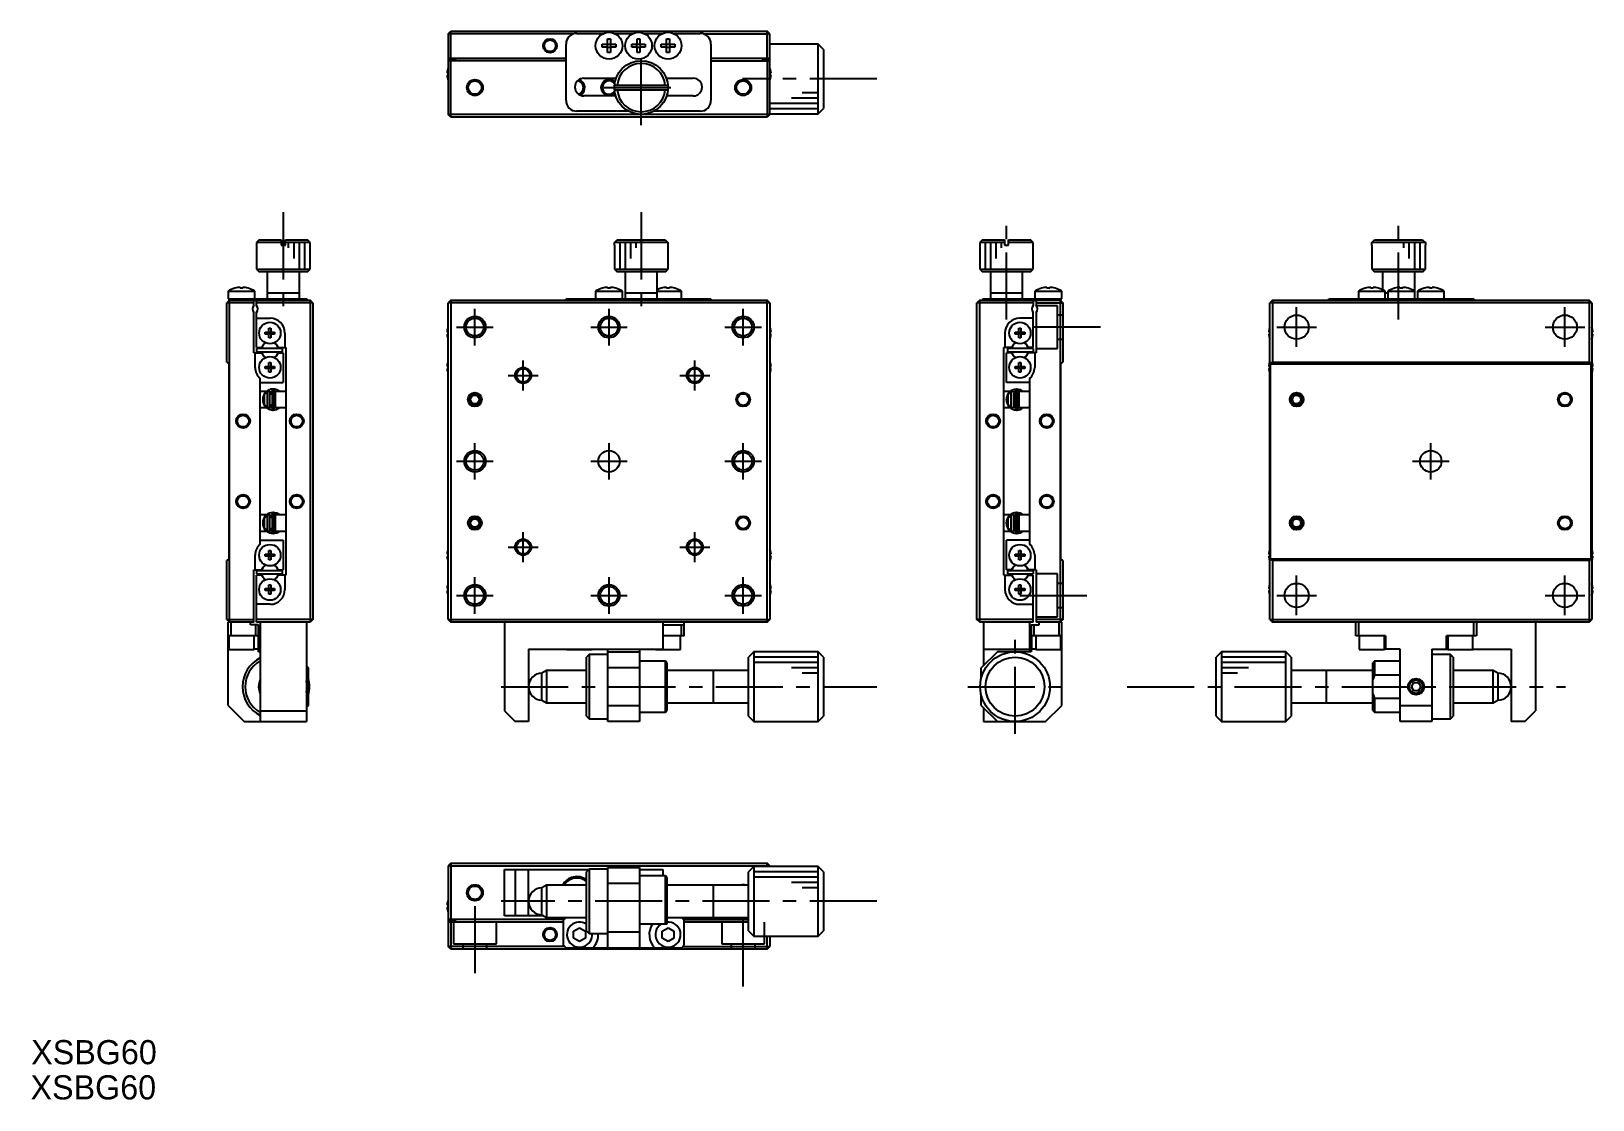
# Model space of a CAD drawing. Extents: x 98 to 389, y -7 to 192.
import ezdxf

# ---------------------------------------------------------------- set-up
doc = ezdxf.new("R2010")
doc.units = 0
doc.header["$LTSCALE"] = 10
doc.linetypes.add('CENTER', pattern=[2, 1.25, -0.25, 0.25, -0.25])
doc.linetypes.add('DASHED', pattern=[3.5, 2, -1.5])
doc.layers.get('0').update_dxf_attribs({"linetype": 'CONTINUOUS'})
doc.layers.add('CENTER', color=1, linetype='CENTER')
doc.styles.get("Standard").update_dxf_attribs({"font": 'FGP教科書体NT-M'})

msp = doc.modelspace()

# ---------------------------------------------------------------- texts
at = {"color": 7}
for p in [(98.267392, -0.189134), (98.142504, -6.747107)]:
    msp.add_text('XSBG60', height=4.5, dxfattribs=at).set_placement(p)

# ---------------------------------------------------------------- linework, layer by layer
at = {"color": 7, "linetype": 'CONTINUOUS'}
for p, q in [((175.96964, 191.810207), (176.46964, 192.310207)), ((176.46964, 192.310207), (235.46964, 192.310207)), ((176.46964, 187.310207), (176.46964, 192.310207)), ((235.96964, 191.810207), (235.46964, 192.310207)), ((235.46964, 187.310207), (235.46964, 192.310207)), ((175.96964, 191.810207), (175.96964, 176.810207)), ((199.34514, 191.810207), (175.96964, 191.810207)), ((197.96964, 179.410207), (197.96964, 189.910207)), ((199.96964, 191.910207), (204.989844, 191.910207)), ((204.711051, 189.350207), (204.711051, 189.870207)), ((204.711051, 189.870207), (205.70964, 189.870207)), ((205.70964, 189.350207), (204.711051, 189.350207)), ((205.668265, 189.350207), (205.668265, 189.870207)), ((205.70964, 190.868797), (206.22964, 190.868797)), ((205.70964, 189.870207), (205.70964, 190.868797)), ((205.70964, 189.911582), (206.22964, 189.911582)), ((205.70964, 188.351618), (205.70964, 189.350207)), ((206.22964, 189.308832), (205.70964, 189.308832)), ((206.22964, 190.868797), (206.22964, 189.870207)), ((206.22964, 189.870207), (207.22823, 189.870207)), ((206.22964, 189.350207), (206.22964, 188.351618)), ((207.22823, 189.350207), (206.22964, 189.350207)), ((206.271015, 189.870207), (206.271015, 189.350207)), ((206.949436, 191.910207), (210.489844, 191.910207)), ((207.22823, 189.870207), (207.22823, 189.350207)), ((210.211051, 189.350207), (210.211051, 189.870207)), ((210.211051, 189.870207), (211.20964, 189.870207)), ((211.20964, 189.350207), (210.211051, 189.350207)), ((211.168265, 189.350207), (211.168265, 189.870207)), ((211.20964, 190.868797), (211.72964, 190.868797)), ((211.20964, 189.870207), (211.20964, 190.868797)), ((211.20964, 189.911582), (211.72964, 189.911582)), ((211.20964, 188.351618), (211.20964, 189.350207)), ((211.72964, 189.308832), (211.20964, 189.308832)), ((211.72964, 190.868797), (211.72964, 189.870207)), ((211.72964, 189.870207), (212.72823, 189.870207)), ((211.72964, 189.350207), (211.72964, 188.351618)), ((212.72823, 189.350207), (211.72964, 189.350207)), ((211.771015, 189.870207), (211.771015, 189.350207)), ((212.449436, 191.910207), (215.989844, 191.910207)), ((212.72823, 189.870207), (212.72823, 189.350207)), ((215.711051, 189.350207), (215.711051, 189.870207)), ((215.711051, 189.870207), (216.70964, 189.870207)), ((216.70964, 189.350207), (215.711051, 189.350207)), ((216.668265, 189.350207), (216.668265, 189.870207)), ((216.70964, 190.868797), (217.22964, 190.868797)), ((216.70964, 189.870207), (216.70964, 190.868797)), ((216.70964, 189.911582), (217.22964, 189.911582)), ((216.70964, 188.351618), (216.70964, 189.350207)), ((217.22964, 189.308832), (216.70964, 189.308832)), ((217.22964, 190.868797), (217.22964, 189.870207)), ((217.22964, 189.870207), (218.22823, 189.870207)), ((217.22964, 189.350207), (217.22964, 188.351618)), ((218.22823, 189.350207), (217.22964, 189.350207)), ((217.271015, 189.870207), (217.271015, 189.350207)), ((217.949436, 191.910207), (222.96964, 191.910207)), ((218.22823, 189.870207), (218.22823, 189.350207)), ((223.59414, 191.810207), (235.96964, 191.810207)), ((224.96964, 189.910207), (224.96964, 179.410207)), ((235.96964, 176.810207), (235.96964, 191.810207)), ((244.96964, 189.910207), (235.96964, 189.910207)), ((245.96964, 188.910207), (244.96964, 189.910207)), ((244.96964, 176.910207), (244.96964, 189.910207)), ((175.96964, 187.310207), (197.96964, 187.310207)), ((177.36964, 187.060207), (175.96964, 187.060207)), ((197.96964, 186.810207), (175.96964, 186.810207)), ((176.46964, 176.310207), (176.46964, 186.810207)), ((177.36964, 187.060207), (177.36964, 186.810207)), ((206.22964, 188.351618), (205.70964, 188.351618)), ((211.72964, 188.351618), (211.20964, 188.351618)), ((217.22964, 188.351618), (216.70964, 188.351618)), ((224.96964, 187.310207), (235.96964, 187.310207)), ((224.96964, 186.810207), (235.96964, 186.810207)), ((235.96964, 187.060207), (234.56964, 187.060207)), ((234.56964, 187.060207), (234.56964, 186.810207)), ((235.46964, 186.810207), (235.46964, 176.310207)), ((245.96964, 188.910207), (245.96964, 177.910207)), ((175.779781, 184.490207), (175.900118, 184.490207)), ((175.900118, 184.130207), (175.779781, 184.130207)), ((175.895496, 185.198823), (175.900118, 185.196569)), ((175.900118, 183.423846), (175.895496, 183.421591)), ((175.900118, 184.490207), (175.900118, 184.130207)), ((201.26964, 183.560207), (207.285892, 183.560207)), ((216.653389, 183.560207), (221.66964, 183.560207)), ((236.039162, 185.196569), (236.043784, 185.198823)), ((236.039162, 184.490207), (236.159499, 184.490207)), ((236.039162, 184.130207), (236.039162, 184.490207)), ((236.159499, 184.130207), (236.039162, 184.130207)), ((236.043784, 183.421591), (236.039162, 183.423846)), ((216.953614, 182.210207), (206.985666, 182.210207)), ((206.985666, 181.410207), (216.953614, 181.410207)), ((207.215957, 180.260207), (201.26964, 180.260207)), ((221.66964, 180.260207), (216.723323, 180.260207)), ((244.96964, 176.910207), (245.96964, 177.910207)), ((176.46964, 176.310207), (175.96964, 176.810207)), ((235.96964, 176.810207), (175.96964, 176.810207)), ((235.46964, 176.310207), (176.46964, 176.310207)), ((209.594772, 177.410207), (199.96964, 177.410207)), ((222.96964, 177.410207), (214.344508, 177.410207)), ((235.96964, 176.810207), (235.46964, 176.310207)), ((235.96964, 176.910207), (244.96964, 176.910207)), ((140.757938, 153.468422), (140.257938, 152.968422)), ((144.857938, 152.968422), (140.257938, 152.968422)), ((140.257938, 152.968422), (140.257938, 147.968422)), ((140.757938, 153.468422), (144.857938, 153.468422)), ((144.857938, 153.468422), (144.857938, 152.468422)), ((144.857938, 152.468422), (145.657938, 152.468422)), ((145.657938, 153.468422), (149.757938, 153.468422)), ((145.657938, 152.468422), (145.657938, 153.468422)), ((150.257938, 152.968422), (145.657938, 152.968422)), ((150.257938, 152.968422), (149.757938, 153.468422)), ((150.257938, 147.968422), (150.257938, 152.968422)), ((206.96964, 152.468422), (206.985666, 152.468422)), ((206.96964, 152.468422), (206.96964, 147.968422)), ((206.985666, 152.968422), (207.487453, 153.468422)), ((206.985666, 152.468422), (206.985666, 152.968422)), ((216.953614, 152.968422), (206.985666, 152.968422)), ((207.487453, 153.468422), (216.451827, 153.468422)), ((216.451827, 153.468422), (216.953614, 152.968422)), ((216.953614, 152.968422), (216.953614, 152.468422)), ((216.953614, 152.468422), (216.96964, 152.468422)), ((216.96964, 147.968422), (216.96964, 152.468422)), ((275.549822, 153.468422), (275.049822, 152.968422)), ((279.649822, 152.968422), (275.049822, 152.968422)), ((275.049822, 152.968422), (275.049822, 147.968422)), ((275.549822, 153.468422), (279.649822, 153.468422)), ((279.649822, 153.468422), (279.649822, 152.468422)), ((279.649822, 152.468422), (280.449822, 152.468422)), ((280.449822, 153.468422), (284.549822, 153.468422)), ((280.449822, 152.468422), (280.449822, 153.468422)), ((285.049822, 152.968422), (280.449822, 152.968422)), ((285.049822, 152.968422), (284.549822, 153.468422)), ((285.049822, 147.968422), (285.049822, 152.968422)), ((348.130005, 152.468422), (348.146031, 152.468422)), ((348.130005, 152.468422), (348.130005, 147.968422)), ((348.146031, 152.968422), (348.647818, 153.468422)), ((358.113979, 152.968422), (348.146031, 152.968422)), ((348.146031, 152.468422), (348.146031, 152.968422)), ((348.647818, 153.468422), (357.612192, 153.468422)), ((357.612192, 153.468422), (358.113979, 152.968422)), ((358.113979, 152.968422), (358.113979, 152.468422)), ((358.113979, 152.468422), (358.130005, 152.468422)), ((358.130005, 147.968422), (358.130005, 152.468422)), ((140.257938, 147.968422), (150.257938, 147.968422)), ((140.257938, 147.968422), (140.757938, 147.468422)), ((149.757938, 147.468422), (140.757938, 147.468422)), ((142.257938, 147.468422), (142.257938, 142.468422)), ((148.257938, 142.468422), (148.257938, 147.468422)), ((149.757938, 147.468422), (150.257938, 147.968422)), ((206.96964, 147.968422), (216.96964, 147.968422)), ((206.96964, 147.968422), (207.46964, 147.468422)), ((216.46964, 147.468422), (207.46964, 147.468422)), ((208.96964, 147.468422), (208.96964, 142.468422)), ((214.96964, 142.468422), (214.96964, 147.468422)), ((216.46964, 147.468422), (216.96964, 147.968422)), ((275.049822, 147.968422), (275.549822, 147.468422)), ((275.049822, 147.968422), (285.049822, 147.968422)), ((284.549822, 147.468422), (275.549822, 147.468422)), ((277.049822, 147.468422), (277.049822, 142.468422)), ((283.049822, 142.468422), (283.049822, 147.468422)), ((284.549822, 147.468422), (285.049822, 147.968422)), ((348.130005, 147.968422), (358.130005, 147.968422)), ((348.130005, 147.968422), (348.630005, 147.468422)), ((357.630005, 147.468422), (348.630005, 147.468422)), ((350.130005, 147.468422), (350.130005, 144.149551)), ((356.130005, 142.468422), (356.130005, 147.468422)), ((357.630005, 147.468422), (358.130005, 147.968422)), ((134.957938, 143.86008), (139.957938, 143.86008)), ((134.957938, 143.86008), (134.957938, 142.468422)), ((136.199348, 144.431003), (136.196005, 144.437858)), ((137.197938, 144.431003), (137.197938, 144.603375)), ((137.717938, 144.431003), (137.197938, 144.431003)), ((137.717938, 144.603375), (137.717938, 144.431003)), ((138.719871, 144.437858), (138.716527, 144.431003)), ((139.957938, 142.468422), (139.957938, 143.86008)), ((148.257938, 143.468422), (142.257938, 143.468422)), ((203.46964, 143.86008), (208.46964, 143.86008)), ((203.46964, 143.86008), (203.46964, 142.468422)), ((204.711051, 144.431003), (204.707707, 144.437858)), ((205.70964, 144.431003), (205.70964, 144.603375)), ((206.22964, 144.431003), (205.70964, 144.431003)), ((206.22964, 144.603375), (206.22964, 144.431003)), ((207.231573, 144.437858), (207.22823, 144.431003)), ((208.46964, 142.468422), (208.46964, 143.86008)), ((214.96964, 143.468422), (208.96964, 143.468422)), ((214.96964, 143.86008), (219.46964, 143.86008)), ((215.711051, 144.431003), (215.707707, 144.437858)), ((216.70964, 144.431003), (216.70964, 144.603375)), ((217.22964, 144.431003), (216.70964, 144.431003)), ((217.22964, 144.603375), (217.22964, 144.431003)), ((218.231573, 144.437858), (218.22823, 144.431003)), ((219.46964, 142.468422), (219.46964, 143.86008)), ((283.049822, 143.468422), (277.049822, 143.468422)), ((285.349822, 143.86008), (290.349822, 143.86008)), ((285.349822, 143.86008), (285.349822, 142.468422)), ((286.591233, 144.431003), (286.58789, 144.437858)), ((287.589822, 144.431003), (287.589822, 144.603375)), ((288.109822, 144.431003), (287.589822, 144.431003)), ((288.109822, 144.603375), (288.109822, 144.431003)), ((289.111755, 144.437858), (289.108412, 144.431003)), ((290.349822, 142.468422), (290.349822, 143.86008)), ((345.630005, 143.86008), (345.630005, 142.468422)), ((345.630005, 143.86008), (350.630005, 143.86008)), ((346.871415, 144.431003), (346.868072, 144.437858)), ((347.870005, 144.431003), (347.870005, 144.603375)), ((348.390005, 144.431003), (347.870005, 144.431003)), ((348.390005, 144.603375), (348.390005, 144.431003)), ((349.391938, 144.437858), (349.388594, 144.431003)), ((350.630005, 142.468422), (350.630005, 143.86008)), ((351.130005, 143.468422), (350.630005, 143.468422)), ((351.130005, 143.86008), (351.130005, 142.468422)), ((351.130005, 143.86008), (356.130005, 143.86008)), ((352.371415, 144.431003), (352.368072, 144.437858)), ((353.370005, 144.431003), (353.370005, 144.603375)), ((353.890005, 144.431003), (353.370005, 144.431003)), ((353.890005, 144.603375), (353.890005, 144.431003)), ((354.891938, 144.437858), (354.888594, 144.431003)), ((356.630005, 143.86008), (356.630005, 142.468422)), ((356.630005, 143.86008), (361.630005, 143.86008)), ((357.871415, 144.431003), (357.868072, 144.437858)), ((358.870005, 144.431003), (358.870005, 144.603375)), ((359.390005, 144.431003), (358.870005, 144.431003)), ((359.390005, 144.603375), (359.390005, 144.431003)), ((360.391938, 144.437858), (360.388594, 144.431003)), ((361.630005, 142.468422), (361.630005, 143.86008)), ((135.257938, 142.168422), (134.757938, 141.668422)), ((134.757938, 130.668422), (134.757938, 141.668422)), ((139.757938, 141.668422), (134.757938, 141.668422)), ((134.957938, 142.468422), (149.657938, 142.468422)), ((135.157938, 142.168422), (135.157938, 142.468422)), ((135.157938, 142.168422), (150.257938, 142.168422)), ((135.257938, 82.168422), (135.257938, 142.168422)), ((139.757938, 141.22986), (139.757938, 142.168422)), ((139.757938, 132.368422), (139.757938, 139.906985)), ((140.257938, 141.22986), (140.257938, 142.168422)), ((150.757938, 141.668422), (140.257938, 141.668422)), ((140.257938, 133.368422), (140.257938, 139.906985)), ((149.657938, 142.468422), (149.657938, 142.168422)), ((150.757938, 141.668422), (150.257938, 142.168422)), ((150.257938, 142.168422), (150.257938, 82.168422)), ((150.757938, 141.668422), (150.757938, 82.668422)), ((176.46964, 142.168422), (175.96964, 141.668422)), ((175.96964, 82.668422), (175.96964, 141.668422)), ((235.96964, 141.668422), (175.96964, 141.668422)), ((176.46964, 142.168422), (235.46964, 142.168422)), ((176.46964, 142.168422), (176.46964, 82.168422)), ((197.96964, 142.168422), (197.96964, 142.468422)), ((197.96964, 142.468422), (224.96964, 142.468422)), ((224.96964, 142.468422), (224.96964, 142.168422)), ((235.96964, 141.668422), (235.46964, 142.168422)), ((235.46964, 82.168422), (235.46964, 142.168422)), ((235.96964, 141.668422), (235.96964, 82.668422)), ((275.049822, 142.168422), (274.549822, 141.668422)), ((274.549822, 82.668422), (274.549822, 141.668422)), ((285.049822, 141.668422), (274.549822, 141.668422)), ((275.049822, 142.168422), (290.149822, 142.168422)), ((275.049822, 82.168422), (275.049822, 142.168422)), ((275.649822, 142.168422), (275.649822, 142.468422)), ((275.649822, 142.468422), (290.349822, 142.468422)), ((285.049822, 142.168422), (285.049822, 141.22986)), ((285.049822, 133.368422), (285.049822, 139.906985)), ((285.549822, 142.168422), (285.549822, 141.22986)), ((285.549822, 141.668422), (290.549822, 141.668422)), ((285.549822, 139.906985), (285.549822, 132.368422)), ((290.049822, 142.168422), (290.549822, 141.668422)), ((290.049822, 142.168422), (290.049822, 82.168422)), ((290.149822, 142.468422), (290.149822, 142.168422)), ((290.549822, 141.668422), (290.549822, 130.668422)), ((329.630005, 142.168422), (329.130005, 141.668422)), ((329.130005, 82.668422), (329.130005, 141.668422)), ((389.130005, 141.668422), (329.130005, 141.668422)), ((329.630005, 142.168422), (388.630005, 142.168422)), ((329.630005, 142.168422), (329.630005, 130.668422)), ((340.130005, 142.168422), (340.130005, 142.468422)), ((340.130005, 142.468422), (367.130005, 142.468422)), ((367.130005, 142.468422), (367.130005, 142.168422)), ((389.130005, 141.668422), (388.630005, 142.168422)), ((388.630005, 142.168422), (388.630005, 130.668422)), ((389.130005, 141.668422), (389.130005, 82.668422)), ((140.257938, 138.818422), (142.807938, 138.818422)), ((142.577938, 136.954784), (142.937938, 136.954784)), ((142.577938, 136.248422), (142.577938, 136.954784)), ((142.937938, 136.954784), (142.937938, 136.248422)), ((175.895496, 136.957038), (175.900118, 136.954784)), ((236.039162, 136.954784), (236.043784, 136.957038)), ((282.369822, 136.954784), (282.729822, 136.954784)), ((282.369822, 136.248422), (282.369822, 136.954784)), ((285.049822, 138.818422), (282.499822, 138.818422)), ((282.729822, 136.954784), (282.729822, 136.248422)), ((329.055861, 136.957038), (329.060483, 136.954784)), ((389.199527, 136.954784), (389.204149, 136.957038)), ((141.871576, 136.248422), (142.577938, 136.248422)), ((141.871576, 135.888422), (141.871576, 136.248422)), ((142.577938, 135.888422), (141.871576, 135.888422)), ((142.58831, 136.23805), (142.577938, 136.248422)), ((142.58831, 135.898795), (142.577938, 135.888422)), ((142.577938, 135.182061), (142.577938, 135.888422)), ((142.937938, 135.182061), (142.577938, 135.182061)), ((142.58831, 136.23805), (142.927565, 136.23805)), ((142.58831, 135.898795), (142.58831, 136.23805)), ((142.927565, 135.898795), (142.58831, 135.898795)), ((142.927565, 136.23805), (142.937938, 136.248422)), ((142.927565, 136.23805), (142.927565, 135.898795)), ((142.927565, 135.898795), (142.937938, 135.888422)), ((142.937938, 136.248422), (143.644299, 136.248422)), ((143.644299, 135.888422), (142.937938, 135.888422)), ((142.937938, 135.888422), (142.937938, 135.182061)), ((143.644299, 136.248422), (143.644299, 135.888422)), ((145.557938, 136.068422), (145.557938, 133.368422)), ((175.779781, 136.248422), (175.900118, 136.248422)), ((175.900118, 135.888422), (175.779781, 135.888422)), ((175.900118, 135.182061), (175.895496, 135.179807)), ((175.900118, 136.248422), (175.900118, 135.888422)), ((236.039162, 135.888422), (236.039162, 136.248422)), ((236.039162, 136.248422), (236.159499, 136.248422)), ((236.159499, 135.888422), (236.039162, 135.888422)), ((236.043784, 135.179807), (236.039162, 135.182061)), ((279.749822, 136.068422), (279.749822, 133.368422)), ((281.663461, 135.888422), (281.663461, 136.248422)), ((281.663461, 136.248422), (282.369822, 136.248422)), ((282.369822, 135.888422), (281.663461, 135.888422)), ((282.380195, 136.23805), (282.369822, 136.248422)), ((282.380195, 135.898795), (282.369822, 135.888422)), ((282.369822, 135.182061), (282.369822, 135.888422)), ((282.729822, 135.182061), (282.369822, 135.182061)), ((282.380195, 135.898795), (282.380195, 136.23805)), ((282.380195, 136.23805), (282.71945, 136.23805)), ((282.71945, 135.898795), (282.380195, 135.898795)), ((282.71945, 136.23805), (282.729822, 136.248422)), ((282.71945, 136.23805), (282.71945, 135.898795)), ((282.71945, 135.898795), (282.729822, 135.888422)), ((282.729822, 136.248422), (283.436184, 136.248422)), ((282.729822, 135.888422), (282.729822, 135.182061)), ((283.436184, 135.888422), (282.729822, 135.888422)), ((283.436184, 136.248422), (283.436184, 135.888422)), ((328.940146, 136.248422), (329.060483, 136.248422)), ((329.060483, 135.888422), (328.940146, 135.888422)), ((329.060483, 135.182061), (329.055861, 135.179807)), ((329.060483, 136.248422), (329.060483, 135.888422)), ((389.199527, 136.248422), (389.319864, 136.248422)), ((389.199527, 135.888422), (389.199527, 136.248422)), ((389.319864, 135.888422), (389.199527, 135.888422)), ((389.204149, 135.179807), (389.199527, 135.182061)), ((139.757938, 132.368422), (141.207132, 132.368422)), ((140.007938, 129.668422), (140.007938, 132.368422)), ((140.257938, 133.368422), (141.207132, 133.368422)), ((145.057938, 133.168422), (140.257938, 133.168422)), ((140.257938, 133.168422), (140.257938, 132.568422)), ((140.257938, 132.568422), (145.057938, 132.568422)), ((141.207132, 133.368422), (141.357298, 133.628518)), ((141.357298, 132.108327), (141.207132, 132.368422)), ((144.158577, 133.628518), (144.308743, 133.368422)), ((144.308743, 132.368422), (144.158577, 132.108327)), ((144.308743, 133.368422), (145.757938, 133.368422)), ((144.308743, 132.368422), (145.257938, 132.368422)), ((145.057938, 133.168422), (145.057938, 132.568422)), ((145.257938, 132.368422), (145.257938, 126.868422)), ((145.757938, 133.368422), (145.757938, 90.968422)), ((279.549822, 90.968422), (279.549822, 133.368422)), ((280.999017, 133.368422), (279.549822, 133.368422)), ((280.049822, 126.868422), (280.049822, 132.368422)), ((280.999017, 132.368422), (280.049822, 132.368422)), ((280.249822, 133.168422), (280.249822, 132.568422)), ((285.049822, 133.168422), (280.249822, 133.168422)), ((280.249822, 132.568422), (285.049822, 132.568422)), ((280.999017, 133.368422), (281.149183, 133.628518)), ((280.999017, 132.368422), (281.149183, 132.108327)), ((283.950462, 133.628518), (284.100628, 133.368422)), ((283.950462, 132.108327), (284.100628, 132.368422)), ((285.049822, 133.368422), (284.100628, 133.368422)), ((285.549822, 132.368422), (284.100628, 132.368422)), ((285.049822, 133.168422), (285.049822, 132.568422)), ((285.299822, 132.368422), (285.299822, 129.668422)), ((134.757938, 130.668422), (135.107938, 130.318422)), ((135.107938, 130.318422), (135.107938, 94.018422)), ((141.871576, 129.848422), (142.577938, 129.848422)), ((141.871576, 129.488422), (141.871576, 129.848422)), ((142.577938, 129.488422), (141.871576, 129.488422)), ((142.577938, 130.554784), (142.937938, 130.554784)), ((142.577938, 129.848422), (142.577938, 130.554784)), ((142.58831, 129.83805), (142.577938, 129.848422)), ((142.58831, 129.498795), (142.577938, 129.488422)), ((142.577938, 128.782061), (142.577938, 129.488422)), ((142.937938, 128.782061), (142.577938, 128.782061)), ((142.58831, 129.83805), (142.927565, 129.83805)), ((142.58831, 129.498795), (142.58831, 129.83805)), ((142.927565, 129.498795), (142.58831, 129.498795)), ((142.927565, 129.83805), (142.937938, 129.848422)), ((142.927565, 129.83805), (142.927565, 129.498795)), ((142.927565, 129.498795), (142.937938, 129.488422)), ((142.937938, 130.554784), (142.937938, 129.848422)), ((142.937938, 129.848422), (143.644299, 129.848422)), ((143.644299, 129.488422), (142.937938, 129.488422)), ((142.937938, 129.488422), (142.937938, 128.782061)), ((143.644299, 129.848422), (143.644299, 129.488422)), ((175.779781, 129.848422), (175.900118, 129.848422)), ((175.900118, 129.488422), (175.779781, 129.488422)), ((175.895496, 130.557038), (175.900118, 130.554784)), ((175.900118, 128.782061), (175.895496, 128.779807)), ((175.900118, 129.848422), (175.900118, 129.488422)), ((236.039162, 130.554784), (236.043784, 130.557038)), ((236.039162, 129.488422), (236.039162, 129.848422)), ((236.039162, 129.848422), (236.159499, 129.848422)), ((236.159499, 129.488422), (236.039162, 129.488422)), ((236.043784, 128.779807), (236.039162, 128.782061)), ((281.663461, 129.488422), (281.663461, 129.848422)), ((281.663461, 129.848422), (282.369822, 129.848422)), ((282.369822, 129.488422), (281.663461, 129.488422)), ((282.369822, 130.554784), (282.729822, 130.554784)), ((282.369822, 129.848422), (282.369822, 130.554784)), ((282.380195, 129.83805), (282.369822, 129.848422)), ((282.380195, 129.498795), (282.369822, 129.488422)), ((282.369822, 128.782061), (282.369822, 129.488422)), ((282.729822, 128.782061), (282.369822, 128.782061)), ((282.380195, 129.83805), (282.71945, 129.83805)), ((282.380195, 129.498795), (282.380195, 129.83805)), ((282.71945, 129.498795), (282.380195, 129.498795)), ((282.71945, 129.83805), (282.729822, 129.848422)), ((282.71945, 129.83805), (282.71945, 129.498795)), ((282.71945, 129.498795), (282.729822, 129.488422)), ((282.729822, 130.554784), (282.729822, 129.848422)), ((282.729822, 129.848422), (283.436184, 129.848422)), ((282.729822, 129.488422), (282.729822, 128.782061)), ((283.436184, 129.488422), (282.729822, 129.488422)), ((283.436184, 129.848422), (283.436184, 129.488422)), ((290.199822, 130.318422), (290.549822, 130.668422)), ((290.199822, 94.018422), (290.199822, 130.318422)), ((328.940146, 129.848422), (329.060483, 129.848422)), ((329.060483, 129.488422), (328.940146, 129.488422)), ((329.055861, 130.557038), (329.060483, 130.554784)), ((329.060483, 128.782061), (329.055861, 128.779807)), ((329.060483, 129.848422), (329.060483, 129.488422)), ((329.280005, 130.318422), (329.630005, 130.668422)), ((329.280005, 94.018422), (329.280005, 130.318422)), ((329.280005, 130.318422), (388.980005, 130.318422)), ((329.630005, 130.668422), (388.630005, 130.668422)), ((388.630005, 130.668422), (388.980005, 130.318422)), ((388.980005, 130.318422), (388.980005, 94.018422)), ((389.199527, 130.554784), (389.204149, 130.557038)), ((389.199527, 129.848422), (389.319864, 129.848422)), ((389.199527, 129.488422), (389.199527, 129.848422)), ((389.319864, 129.488422), (389.199527, 129.488422)), ((389.204149, 128.779807), (389.199527, 128.782061)), ((140.957938, 96.747485), (140.957938, 127.58936)), ((140.957938, 126.868422), (145.257938, 126.868422)), ((142.121692, 125.168422), (140.957938, 125.168422)), ((142.757938, 125.168422), (142.257938, 125.168422)), ((142.257938, 125.168422), (142.257938, 122.168422)), ((142.593851, 125.456004), (142.57586, 125.448204)), ((142.650292, 125.478244), (142.593406, 125.456862)), ((142.75778, 125.103632), (143.162895, 125.212111)), ((142.757938, 122.168422), (142.757938, 125.168422)), ((143.162938, 125.418422), (143.162938, 121.918422)), ((143.552938, 121.918422), (143.552938, 125.418422)), ((143.552993, 125.211788), (143.758184, 125.171791)), ((143.757938, 125.168422), (143.757938, 122.168422)), ((145.757938, 125.168422), (143.757938, 125.168422)), ((143.758184, 125.171791), (143.770371, 125.168508)), ((280.713764, 125.168422), (279.549822, 125.168422)), ((284.349822, 126.868422), (280.049822, 126.868422)), ((281.349822, 125.168422), (280.849822, 125.168422)), ((280.849822, 125.168422), (280.849822, 122.168422)), ((281.349668, 125.103642), (281.7548, 125.212104)), ((281.349822, 125.168422), (281.349822, 122.168422)), ((281.549822, 125.168422), (281.53815, 125.168422)), ((281.549822, 124.668422), (281.549822, 125.168422)), ((281.754822, 125.418422), (281.754822, 121.918422)), ((282.664874, 125.476118), (281.977411, 125.612078)), ((282.150934, 125.44574), (282.143275, 125.442047)), ((282.144822, 121.918422), (282.144822, 125.418422)), ((282.182281, 125.459667), (282.150934, 125.44574)), ((282.214271, 125.472009), (282.182281, 125.459667)), ((282.246826, 125.482736), (282.214271, 125.472009)), ((282.279866, 125.491822), (282.246826, 125.482736)), ((282.31331, 125.499244), (282.279866, 125.491822)), ((282.347076, 125.504986), (282.31331, 125.499244)), ((282.381082, 125.509033), (282.347076, 125.504986)), ((284.349822, 125.168422), (282.349822, 125.168422)), ((282.349822, 125.168422), (282.349822, 122.168422)), ((282.415245, 125.511376), (282.381082, 125.509033)), ((282.449481, 125.512008), (282.415245, 125.511376)), ((282.483707, 125.510928), (282.449481, 125.512008)), ((282.517839, 125.508139), (282.483707, 125.510928)), ((282.551794, 125.503646), (282.517839, 125.508139)), ((282.585489, 125.497461), (282.551794, 125.503646)), ((282.61884, 125.489598), (282.585489, 125.497461)), ((282.620484, 125.180063), (282.614335, 125.168422)), ((282.651767, 125.480075), (282.61884, 125.489598)), ((282.626742, 125.192315), (282.620484, 125.180063)), ((282.724081, 125.450693), (282.624864, 125.168397)), ((282.633069, 125.205103), (282.626742, 125.192315)), ((282.639425, 125.218346), (282.633069, 125.205103)), ((282.645771, 125.23196), (282.639425, 125.218346)), ((282.652066, 125.245862), (282.645771, 125.23196)), ((282.684187, 125.468916), (282.651767, 125.480075)), ((282.658271, 125.259962), (282.652066, 125.245862)), ((282.664347, 125.274172), (282.658271, 125.259962)), ((282.670256, 125.288404), (282.664347, 125.274172)), ((282.675961, 125.302568), (282.670256, 125.288404)), ((282.681425, 125.316574), (282.675961, 125.302568)), ((282.686615, 125.330335), (282.681425, 125.316574)), ((282.714354, 125.456862), (282.684187, 125.468916)), ((282.691498, 125.343765), (282.686615, 125.330335)), ((282.696044, 125.356778), (282.691498, 125.343765)), ((282.700223, 125.369294), (282.696044, 125.356778)), ((282.704009, 125.381234), (282.700223, 125.369294)), ((282.70738, 125.392522), (282.704009, 125.381234)), ((282.710312, 125.403088), (282.70738, 125.392522)), ((282.712789, 125.412865), (282.710312, 125.403088)), ((282.714795, 125.421793), (282.712789, 125.412865)), ((282.713003, 125.457148), (282.714962, 125.456526)), ((283.185854, 125.168545), (282.713909, 125.456004)), ((282.716316, 125.429814), (282.714795, 125.421793)), ((282.714962, 125.456526), (282.716436, 125.454781)), ((282.717344, 125.436879), (282.716316, 125.429814)), ((282.716436, 125.454781), (282.717416, 125.451922)), ((282.717871, 125.442942), (282.717344, 125.436879)), ((282.717416, 125.451922), (282.717895, 125.447967)), ((282.717895, 125.447967), (282.717871, 125.442942)), ((282.72301, 125.452085), (282.724081, 125.450693)), ((284.349822, 127.58936), (284.349822, 96.747485)), ((141.757938, 124.584938), (142.257938, 125.114106)), ((141.757938, 122.751907), (141.757938, 124.584938)), ((142.257938, 122.222739), (141.757938, 122.751907)), ((142.744587, 122.238457), (142.732298, 122.243784)), ((142.746642, 125.098228), (142.761187, 125.103994)), ((142.754963, 122.23521), (142.746642, 122.238617)), ((143.162938, 124.668422), (142.757938, 124.668422)), ((142.757938, 122.668422), (143.162938, 122.668422)), ((142.761187, 125.103994), (142.775449, 125.108809)), ((142.775449, 125.108809), (142.789941, 125.112895)), ((142.789941, 125.112895), (142.804627, 125.116238)), ((142.804627, 125.116238), (142.819469, 125.118829)), ((142.819469, 125.118829), (142.834428, 125.120659)), ((142.834428, 125.120659), (142.849464, 125.121723)), ((142.849464, 125.121723), (142.864538, 125.122017)), ((142.864538, 125.122017), (142.87961, 125.12154)), ((142.87961, 125.12154), (142.89464, 125.120294)), ((142.89464, 125.120294), (142.909588, 125.118281)), ((142.909588, 125.118281), (142.924414, 125.115508)), ((142.924414, 125.115508), (142.939081, 125.111982)), ((142.939081, 125.111982), (142.953548, 125.107714)), ((142.953548, 125.107714), (142.967779, 125.102716)), ((142.957938, 124.668422), (142.957938, 125.106607)), ((142.957938, 122.230228), (142.957938, 122.668422)), ((142.967779, 125.102716), (142.981737, 125.097002)), ((142.989304, 122.243294), (142.975551, 122.237209)), ((142.981737, 125.097002), (142.995386, 125.09059)), ((143.002728, 122.250063), (142.989304, 122.243294)), ((142.995386, 125.09059), (143.008691, 125.083496)), ((143.015791, 122.257497), (143.002728, 122.250063)), ((143.008691, 125.083496), (143.02162, 125.075742)), ((143.02846, 122.265575), (143.015791, 122.257497)), ((143.02162, 125.075742), (143.034141, 125.067349)), ((143.040706, 122.274275), (143.02846, 122.265575)), ((143.034141, 125.067349), (143.046222, 125.058339)), ((143.052499, 122.283574), (143.040706, 122.274275)), ((143.046222, 125.058339), (143.057834, 125.048738)), ((143.063812, 122.293447), (143.052499, 122.283574)), ((143.057834, 125.048738), (143.068951, 125.038572)), ((143.074619, 122.303867), (143.063812, 122.293447)), ((143.068951, 125.038572), (143.079546, 125.027867)), ((143.084895, 122.314809), (143.074619, 122.303867)), ((143.079546, 125.027867), (143.089594, 125.016651)), ((143.094616, 122.326243), (143.084895, 122.314809)), ((143.089594, 125.016651), (143.099073, 125.004954)), ((143.103761, 122.338142), (143.094616, 122.326243)), ((143.099073, 125.004954), (143.107961, 124.992806)), ((143.11231, 122.350476), (143.103761, 122.338142)), ((143.107961, 124.992806), (143.116238, 124.980237)), ((143.120243, 122.363213), (143.11231, 122.350476)), ((143.116238, 124.980237), (143.123885, 124.967279)), ((143.127543, 122.376324), (143.120243, 122.363213)), ((143.123885, 124.967279), (143.130887, 124.953965)), ((143.134194, 122.389775), (143.127543, 122.376324)), ((143.130887, 124.953965), (143.137228, 124.940326)), ((143.140182, 122.403536), (143.134194, 122.389775)), ((143.137228, 124.940326), (143.142895, 124.926396)), ((143.145493, 122.417573), (143.140182, 122.403536)), ((143.142895, 124.926396), (143.147875, 124.91221)), ((143.150115, 122.431852), (143.145493, 122.417573)), ((143.147875, 124.91221), (143.152158, 124.8978)), ((143.15404, 122.44634), (143.150115, 122.431852)), ((143.152158, 124.8978), (143.155735, 124.883202)), ((143.157257, 122.461004), (143.15404, 122.44634)), ((143.155735, 124.883202), (143.158599, 124.86845)), ((143.15976, 122.475807), (143.157257, 122.461004)), ((143.158599, 124.86845), (143.160744, 124.853578)), ((143.161544, 122.490717), (143.15976, 122.475807)), ((143.160744, 124.853578), (143.162166, 124.838623)), ((143.162604, 122.505696), (143.161544, 122.490717)), ((143.162166, 124.838623), (143.162862, 124.823618)), ((143.162938, 122.519922), (143.162604, 122.505696)), ((143.162862, 124.823618), (143.162938, 124.816923)), ((143.757938, 124.668422), (143.552938, 124.668422)), ((143.552938, 122.668422), (143.757938, 122.668422)), ((280.349822, 124.588523), (280.849822, 125.117669)), ((280.349822, 122.748322), (280.349822, 124.588523)), ((280.849822, 122.226421), (280.349822, 122.755568)), ((281.754822, 124.668422), (281.349822, 124.668422)), ((281.349822, 122.668422), (281.754822, 122.668422)), ((281.549822, 122.168422), (281.549822, 122.668422)), ((282.144822, 124.816923), (282.145156, 124.831149)), ((282.349822, 124.668422), (282.144822, 124.668422)), ((282.144822, 122.668422), (282.349822, 122.668422)), ((282.144898, 122.513227), (282.144822, 122.519922)), ((282.145594, 122.498222), (282.144898, 122.513227)), ((282.145156, 124.831149), (282.146216, 124.846128)), ((282.147016, 122.483267), (282.145594, 122.498222)), ((282.146216, 124.846128), (282.148, 124.861038)), ((282.149161, 122.468395), (282.147016, 122.483267)), ((282.148, 124.861038), (282.150503, 124.875841)), ((282.152025, 122.453643), (282.149161, 122.468395)), ((282.150503, 124.875841), (282.15372, 124.890505)), ((282.155602, 122.439045), (282.152025, 122.453643)), ((282.15372, 124.890505), (282.157645, 124.904993)), ((282.159885, 122.424635), (282.155602, 122.439045)), ((282.157645, 124.904993), (282.162267, 124.919272)), ((282.164865, 122.410449), (282.159885, 122.424635)), ((282.162267, 124.919272), (282.167578, 124.933309)), ((282.170532, 122.396519), (282.164865, 122.410449)), ((282.167578, 124.933309), (282.173566, 124.94707)), ((282.176873, 122.38288), (282.170532, 122.396519)), ((282.173566, 124.94707), (282.180217, 124.960521)), ((282.183875, 122.369566), (282.176873, 122.38288)), ((282.180217, 124.960521), (282.187517, 124.973632)), ((282.191522, 122.356608), (282.183875, 122.369566)), ((282.187517, 124.973632), (282.19545, 124.986369)), ((282.199799, 122.344039), (282.191522, 122.356608)), ((282.19545, 124.986369), (282.203999, 124.998703)), ((282.208687, 122.331891), (282.199799, 122.344039)), ((282.203999, 124.998703), (282.213144, 125.010602)), ((282.218166, 122.320194), (282.208687, 122.331891)), ((282.213144, 125.010602), (282.222865, 125.022036)), ((282.228214, 122.308978), (282.218166, 122.320194)), ((282.222865, 125.022036), (282.233141, 125.032978)), ((282.238809, 122.298273), (282.228214, 122.308978)), ((282.233141, 125.032978), (282.243948, 125.043398)), ((282.249926, 122.288107), (282.238809, 122.298273)), ((282.243948, 125.043398), (282.255261, 125.053271)), ((282.261538, 122.278506), (282.249926, 122.288107)), ((282.255261, 125.053271), (282.267054, 125.06257)), ((282.27362, 122.269496), (282.261538, 122.278506)), ((282.267054, 125.06257), (282.2793, 125.07127)), ((282.28614, 122.261103), (282.27362, 122.269496)), ((282.2793, 125.07127), (282.291969, 125.079348)), ((282.299069, 122.253349), (282.28614, 122.261103)), ((282.291969, 125.079348), (282.305032, 125.086782)), ((282.312374, 122.246255), (282.299069, 122.253349)), ((282.305032, 125.086782), (282.318456, 125.093551)), ((282.326023, 122.239843), (282.312374, 122.246255)), ((282.318456, 125.093551), (282.332209, 125.099636)), ((282.339981, 122.234129), (282.326023, 122.239843)), ((282.332209, 125.099636), (282.346256, 125.10502)), ((282.346256, 125.10502), (282.349801, 125.106251)), ((140.957938, 122.168422), (142.121322, 122.168422)), ((142.257938, 122.168422), (142.757938, 122.168422)), ((142.564246, 121.893793), (142.584031, 121.885083)), ((142.584541, 121.884804), (142.652242, 122.108222)), ((142.590021, 121.89597), (142.589817, 121.890426)), ((142.589817, 121.890426), (142.590146, 121.886004)), ((142.590758, 121.902601), (142.590021, 121.89597)), ((142.590146, 121.886004), (142.590638, 121.883772)), ((142.590638, 121.883772), (142.592677, 121.880406)), ((142.592021, 121.910275), (142.590758, 121.902601)), ((142.593804, 121.91894), (142.592021, 121.910275)), ((142.592677, 121.880406), (142.593406, 121.879983)), ((142.593406, 121.879983), (142.623573, 121.867929)), ((142.596094, 121.928538), (142.593804, 121.91894)), ((142.598875, 121.939007), (142.596094, 121.928538)), ((142.60213, 121.950275), (142.598875, 121.939007)), ((142.605836, 121.962269), (142.60213, 121.950275)), ((142.60997, 121.974908), (142.605836, 121.962269)), ((142.614503, 121.988109), (142.60997, 121.974908)), ((142.619405, 122.001783), (142.614503, 121.988109)), ((142.624644, 122.01584), (142.619405, 122.001783)), ((142.623573, 121.867929), (142.655993, 121.85677)), ((142.630184, 122.030186), (142.624644, 122.01584)), ((142.63599, 122.044725), (142.630184, 122.030186)), ((142.642022, 122.059362), (142.63599, 122.044725)), ((142.648241, 122.073998), (142.642022, 122.059362)), ((142.642891, 121.860726), (143.330345, 121.724767)), ((142.654604, 122.088536), (142.648241, 122.073998)), ((142.652242, 122.108222), (142.682433, 122.168425)), ((142.66107, 122.10288), (142.654604, 122.088536)), ((142.655993, 121.85677), (142.68892, 121.847247)), ((142.667596, 122.116934), (142.66107, 122.10288)), ((142.674137, 122.130604), (142.667596, 122.116934)), ((142.680652, 122.1438), (142.674137, 122.130604)), ((142.687095, 122.156435), (142.680652, 122.1438)), ((142.693425, 122.168422), (142.687095, 122.156435)), ((142.68892, 121.847247), (142.722271, 121.839384)), ((142.722271, 121.839384), (142.755966, 121.833199)), ((142.769142, 122.230065), (142.754963, 122.23521)), ((142.755966, 121.833199), (142.789921, 121.828706)), ((142.783565, 122.225649), (142.769142, 122.230065)), ((142.798195, 122.221974), (142.783565, 122.225649)), ((142.789921, 121.828706), (142.824053, 121.825917)), ((142.812992, 122.219051), (142.798195, 122.221974)), ((142.827918, 122.216887), (142.812992, 122.219051)), ((142.824053, 121.825917), (142.858279, 121.824837)), ((142.842932, 122.215489), (142.827918, 122.216887)), ((142.857997, 122.214861), (142.842932, 122.215489)), ((142.87307, 122.215003), (142.857997, 122.214861)), ((142.858279, 121.824837), (142.892515, 121.825469)), ((142.888114, 122.215915), (142.87307, 122.215003)), ((142.903087, 122.217593), (142.888114, 122.215915)), ((142.892515, 121.825469), (142.926678, 121.827812)), ((142.917951, 122.220032), (142.903087, 122.217593)), ((142.932667, 122.223224), (142.917951, 122.220032)), ((142.926678, 121.827812), (142.960684, 121.831859)), ((142.947197, 122.227159), (142.932667, 122.223224)), ((142.961504, 122.231825), (142.947197, 122.227159)), ((142.960684, 121.831859), (142.99445, 121.837601)), ((142.975551, 122.237209), (142.961504, 122.231825)), ((142.99445, 121.837601), (143.027894, 121.845023)), ((143.027894, 121.845023), (143.060934, 121.854109)), ((143.060934, 121.854109), (143.093489, 121.864836)), ((143.093489, 121.864836), (143.125479, 121.877178)), ((143.125479, 121.877178), (143.156827, 121.891105)), ((143.156827, 121.891105), (143.164485, 121.894798)), ((143.769528, 122.167292), (143.552961, 122.12474)), ((143.757938, 122.168422), (145.757938, 122.168422)), ((279.549822, 122.168422), (280.713398, 122.168422)), ((280.849822, 122.168422), (281.349822, 122.168422)), ((281.754767, 122.125056), (281.349662, 122.232868)), ((281.537986, 122.168422), (281.549822, 122.168422)), ((282.361631, 122.16731), (282.144865, 122.124733)), ((282.349797, 122.230595), (282.339981, 122.234129)), ((282.349822, 122.168422), (284.349822, 122.168422)), ((282.655618, 121.85783), (282.672027, 121.86353)), ((282.672338, 121.862812), (282.732065, 121.888713)), ((282.71051, 121.880207), (282.713003, 121.879697)), ((282.713003, 121.879697), (282.712683, 121.880461)), ((282.714354, 121.879983), (282.713003, 121.879697)), ((282.715083, 121.880406), (282.714354, 121.879983)), ((142.121692, 102.168422), (140.957938, 102.168422)), ((141.757938, 101.584938), (142.257938, 102.114106)), ((142.757938, 102.168422), (142.257938, 102.168422)), ((142.257938, 102.168422), (142.257938, 99.168422)), ((142.593851, 102.456004), (142.57586, 102.448204)), ((142.58815, 102.452626), (142.58475, 102.452085)), ((142.650292, 102.478244), (142.593406, 102.456862)), ((142.746642, 102.098228), (142.761187, 102.103994)), ((142.75778, 102.103632), (143.162895, 102.212111)), ((142.757938, 99.168422), (142.757938, 102.168422)), ((142.761187, 102.103994), (142.775449, 102.108809)), ((142.775449, 102.108809), (142.789941, 102.112895)), ((142.789941, 102.112895), (142.804627, 102.116238)), ((142.804627, 102.116238), (142.819469, 102.118829)), ((142.819469, 102.118829), (142.834428, 102.120659)), ((142.834428, 102.120659), (142.849464, 102.121723)), ((142.849464, 102.121723), (142.864538, 102.122017)), ((142.864538, 102.122017), (142.87961, 102.12154)), ((142.87961, 102.12154), (142.89464, 102.120294)), ((142.89464, 102.120294), (142.909588, 102.118281)), ((142.909588, 102.118281), (142.924414, 102.115508)), ((142.924414, 102.115508), (142.939081, 102.111982)), ((142.939081, 102.111982), (142.953548, 102.107714)), ((142.953548, 102.107714), (142.967779, 102.102716)), ((142.957938, 101.668422), (142.957938, 102.106607)), ((142.967779, 102.102716), (142.981737, 102.097002)), ((142.981737, 102.097002), (142.995386, 102.09059)), ((142.995386, 102.09059), (143.008691, 102.083496)), ((143.008691, 102.083496), (143.02162, 102.075742)), ((143.02162, 102.075742), (143.034141, 102.067349)), ((143.034141, 102.067349), (143.046222, 102.058339)), ((143.046222, 102.058339), (143.057834, 102.048738)), ((143.057834, 102.048738), (143.068951, 102.038572)), ((143.068951, 102.038572), (143.079546, 102.027867)), ((143.079546, 102.027867), (143.089594, 102.016651)), ((143.089594, 102.016651), (143.099073, 102.004954)), ((143.099073, 102.004954), (143.107961, 101.992806)), ((143.107961, 101.992806), (143.116238, 101.980237)), ((143.116238, 101.980237), (143.123885, 101.967279)), ((143.123885, 101.967279), (143.130887, 101.953965)), ((143.130887, 101.953965), (143.137228, 101.940326)), ((143.137228, 101.940326), (143.142895, 101.926396)), ((143.142895, 101.926396), (143.147875, 101.91221)), ((143.147875, 101.91221), (143.152158, 101.8978)), ((143.152158, 101.8978), (143.155735, 101.883202)), ((143.155735, 101.883202), (143.158599, 101.86845)), ((143.158599, 101.86845), (143.160744, 101.853578)), ((143.162938, 102.418422), (143.162938, 98.918422)), ((143.552938, 98.918422), (143.552938, 102.418422)), ((143.552993, 102.211788), (143.758184, 102.171791)), ((143.757938, 102.168422), (143.757938, 99.168422)), ((145.757938, 102.168422), (143.757938, 102.168422)), ((143.758184, 102.171791), (143.770371, 102.168508)), ((280.713764, 102.168422), (279.549822, 102.168422)), ((280.349822, 101.588523), (280.849822, 102.117669)), ((281.349822, 102.168422), (280.849822, 102.168422)), ((280.849822, 102.168422), (280.849822, 99.168422)), ((281.349668, 102.103642), (281.7548, 102.212104)), ((281.349822, 102.168422), (281.349822, 99.168422)), ((281.549822, 102.168422), (281.53815, 102.168422)), ((281.549822, 101.668422), (281.549822, 102.168422)), ((281.754822, 102.418422), (281.754822, 98.918422)), ((282.664874, 102.476118), (281.977411, 102.612078)), ((282.150934, 102.44574), (282.143275, 102.442047)), ((282.144822, 98.918422), (282.144822, 102.418422)), ((282.148, 101.861038), (282.150503, 101.875841)), ((282.150503, 101.875841), (282.15372, 101.890505)), ((282.182281, 102.459667), (282.150934, 102.44574)), ((282.15372, 101.890505), (282.157645, 101.904993)), ((282.157645, 101.904993), (282.162267, 101.919272)), ((282.162267, 101.919272), (282.167578, 101.933309)), ((282.167578, 101.933309), (282.173566, 101.94707)), ((282.173566, 101.94707), (282.180217, 101.960521)), ((282.180217, 101.960521), (282.187517, 101.973632)), ((282.214271, 102.472009), (282.182281, 102.459667)), ((282.187517, 101.973632), (282.19545, 101.986369)), ((282.19545, 101.986369), (282.203999, 101.998703)), ((282.203999, 101.998703), (282.213144, 102.010602)), ((282.213144, 102.010602), (282.222865, 102.022036)), ((282.246826, 102.482736), (282.214271, 102.472009)), ((282.222865, 102.022036), (282.233141, 102.032978)), ((282.233141, 102.032978), (282.243948, 102.043398)), ((282.243948, 102.043398), (282.255261, 102.053271)), ((282.279866, 102.491822), (282.246826, 102.482736)), ((282.255261, 102.053271), (282.267054, 102.06257)), ((282.267054, 102.06257), (282.2793, 102.07127)), ((282.2793, 102.07127), (282.291969, 102.079348)), ((282.31331, 102.499244), (282.279866, 102.491822)), ((282.291969, 102.079348), (282.305032, 102.086782)), ((282.305032, 102.086782), (282.318456, 102.093551)), ((282.347076, 102.504986), (282.31331, 102.499244)), ((282.318456, 102.093551), (282.332209, 102.099636)), ((282.332209, 102.099636), (282.346256, 102.10502)), ((282.346256, 102.10502), (282.349801, 102.106251)), ((282.381082, 102.509033), (282.347076, 102.504986)), ((284.349822, 102.168422), (282.349822, 102.168422)), ((282.349822, 102.168422), (282.349822, 99.168422)), ((282.415245, 102.511376), (282.381082, 102.509033)), ((282.449481, 102.512008), (282.415245, 102.511376)), ((282.483707, 102.510928), (282.449481, 102.512008)), ((282.517839, 102.508139), (282.483707, 102.510928)), ((282.551794, 102.503646), (282.517839, 102.508139)), ((282.585489, 102.497461), (282.551794, 102.503646)), ((282.61884, 102.489598), (282.585489, 102.497461)), ((282.620484, 102.180063), (282.614335, 102.168422)), ((282.651767, 102.480075), (282.61884, 102.489598)), ((282.626742, 102.192315), (282.620484, 102.180063)), ((282.72301, 102.452085), (282.624864, 102.168397)), ((282.633069, 102.205103), (282.626742, 102.192315)), ((282.639425, 102.218346), (282.633069, 102.205103)), ((282.645771, 102.23196), (282.639425, 102.218346)), ((282.652066, 102.245862), (282.645771, 102.23196)), ((282.684187, 102.468916), (282.651767, 102.480075)), ((282.658271, 102.259962), (282.652066, 102.245862)), ((282.664347, 102.274172), (282.658271, 102.259962)), ((282.670256, 102.288404), (282.664347, 102.274172)), ((282.675961, 102.302568), (282.670256, 102.288404)), ((282.681425, 102.316574), (282.675961, 102.302568)), ((282.686615, 102.330335), (282.681425, 102.316574)), ((282.714354, 102.456862), (282.684187, 102.468916)), ((282.691498, 102.343765), (282.686615, 102.330335)), ((282.696044, 102.356778), (282.691498, 102.343765)), ((282.700223, 102.369294), (282.696044, 102.356778)), ((282.704009, 102.381234), (282.700223, 102.369294)), ((282.70738, 102.392522), (282.704009, 102.381234)), ((282.710312, 102.403088), (282.70738, 102.392522)), ((282.712789, 102.412865), (282.710312, 102.403088)), ((282.714795, 102.421793), (282.712789, 102.412865)), ((282.713003, 102.457148), (282.714962, 102.456526)), ((283.185854, 102.168545), (282.713909, 102.456004)), ((282.716316, 102.429814), (282.714795, 102.421793)), ((282.714962, 102.456526), (282.716436, 102.454781)), ((282.717344, 102.436879), (282.716316, 102.429814)), ((282.716436, 102.454781), (282.717416, 102.451922)), ((282.717871, 102.442942), (282.717344, 102.436879)), ((282.717416, 102.451922), (282.717895, 102.447967)), ((282.717895, 102.447967), (282.717871, 102.442942)), ((282.743215, 102.443186), (282.723457, 102.45188)), ((140.957938, 99.168422), (142.121322, 99.168422)), ((141.757938, 99.751907), (141.757938, 101.584938)), ((142.257938, 99.222739), (141.757938, 99.751907)), ((142.257938, 99.168422), (142.757938, 99.168422)), ((142.584541, 98.884804), (142.652242, 99.108222)), ((142.605836, 98.962269), (142.60213, 98.950275)), ((142.60997, 98.974908), (142.605836, 98.962269)), ((142.614503, 98.988109), (142.60997, 98.974908)), ((142.619405, 99.001783), (142.614503, 98.988109)), ((142.624644, 99.01584), (142.619405, 99.001783)), ((142.630184, 99.030186), (142.624644, 99.01584)), ((142.63599, 99.044725), (142.630184, 99.030186)), ((142.642022, 99.059362), (142.63599, 99.044725)), ((142.648241, 99.073998), (142.642022, 99.059362)), ((142.654604, 99.088536), (142.648241, 99.073998)), ((142.652242, 99.108222), (142.682433, 99.168425)), ((142.66107, 99.10288), (142.654604, 99.088536)), ((142.667596, 99.116934), (142.66107, 99.10288)), ((142.674137, 99.130604), (142.667596, 99.116934)), ((142.680652, 99.1438), (142.674137, 99.130604)), ((142.687095, 99.156435), (142.680652, 99.1438)), ((142.693425, 99.168422), (142.687095, 99.156435)), ((142.744587, 99.238457), (142.732298, 99.243784)), ((142.754963, 99.23521), (142.746642, 99.238617)), ((142.769142, 99.230065), (142.754963, 99.23521)), ((143.162938, 101.668422), (142.757938, 101.668422)), ((142.757938, 99.668422), (143.162938, 99.668422)), ((142.783565, 99.225649), (142.769142, 99.230065)), ((142.798195, 99.221974), (142.783565, 99.225649)), ((142.812992, 99.219051), (142.798195, 99.221974)), ((142.827918, 99.216887), (142.812992, 99.219051)), ((142.842932, 99.215489), (142.827918, 99.216887)), ((142.857997, 99.214861), (142.842932, 99.215489)), ((142.87307, 99.215003), (142.857997, 99.214861)), ((142.888114, 99.215915), (142.87307, 99.215003)), ((142.903087, 99.217593), (142.888114, 99.215915)), ((142.917951, 99.220032), (142.903087, 99.217593)), ((142.932667, 99.223224), (142.917951, 99.220032)), ((142.947197, 99.227159), (142.932667, 99.223224)), ((142.961504, 99.231825), (142.947197, 99.227159)), ((142.957938, 99.230228), (142.957938, 99.668422)), ((142.975551, 99.237209), (142.961504, 99.231825)), ((142.989304, 99.243294), (142.975551, 99.237209)), ((143.002728, 99.250063), (142.989304, 99.243294)), ((143.015791, 99.257497), (143.002728, 99.250063)), ((143.02846, 99.265575), (143.015791, 99.257497)), ((143.040706, 99.274275), (143.02846, 99.265575)), ((143.052499, 99.283574), (143.040706, 99.274275)), ((143.063812, 99.293447), (143.052499, 99.283574)), ((143.074619, 99.303867), (143.063812, 99.293447)), ((143.084895, 99.314809), (143.074619, 99.303867)), ((143.094616, 99.326243), (143.084895, 99.314809)), ((143.103761, 99.338142), (143.094616, 99.326243)), ((143.11231, 99.350476), (143.103761, 99.338142)), ((143.120243, 99.363213), (143.11231, 99.350476)), ((143.127543, 99.376324), (143.120243, 99.363213)), ((143.134194, 99.389775), (143.127543, 99.376324)), ((143.140182, 99.403536), (143.134194, 99.389775)), ((143.145493, 99.417573), (143.140182, 99.403536)), ((143.150115, 99.431852), (143.145493, 99.417573)), ((143.15404, 99.44634), (143.150115, 99.431852)), ((143.157257, 99.461004), (143.15404, 99.44634)), ((143.15976, 99.475807), (143.157257, 99.461004)), ((143.161544, 99.490717), (143.15976, 99.475807)), ((143.160744, 101.853578), (143.162166, 101.838623)), ((143.162604, 99.505696), (143.161544, 99.490717)), ((143.162166, 101.838623), (143.162862, 101.823618)), ((143.162938, 99.519922), (143.162604, 99.505696)), ((143.162862, 101.823618), (143.162938, 101.816923)), ((143.757938, 101.668422), (143.552938, 101.668422)), ((143.552938, 99.668422), (143.757938, 99.668422)), ((143.769528, 99.167292), (143.552961, 99.12474)), ((143.757938, 99.168422), (145.757938, 99.168422)), ((279.549822, 99.168422), (280.713398, 99.168422)), ((280.349822, 99.748322), (280.349822, 101.588523)), ((280.849822, 99.226421), (280.349822, 99.755568)), ((280.849822, 99.168422), (281.349822, 99.168422)), ((281.754767, 99.125056), (281.349662, 99.232868)), ((281.754822, 101.668422), (281.349822, 101.668422)), ((281.349822, 99.668422), (281.754822, 99.668422)), ((281.537986, 99.168422), (281.549822, 99.168422)), ((281.549822, 99.168422), (281.549822, 99.668422)), ((282.144822, 101.816923), (282.145156, 101.831149)), ((282.349822, 101.668422), (282.144822, 101.668422)), ((282.144822, 99.668422), (282.349822, 99.668422)), ((282.144898, 99.513227), (282.144822, 99.519922)), ((282.361631, 99.16731), (282.144865, 99.124733)), ((282.145594, 99.498222), (282.144898, 99.513227)), ((282.145156, 101.831149), (282.146216, 101.846128)), ((282.147016, 99.483267), (282.145594, 99.498222)), ((282.146216, 101.846128), (282.148, 101.861038)), ((282.149161, 99.468395), (282.147016, 99.483267)), ((282.152025, 99.453643), (282.149161, 99.468395)), ((282.155602, 99.439045), (282.152025, 99.453643)), ((282.159885, 99.424635), (282.155602, 99.439045)), ((282.164865, 99.410449), (282.159885, 99.424635)), ((282.170532, 99.396519), (282.164865, 99.410449)), ((282.176873, 99.38288), (282.170532, 99.396519)), ((282.183875, 99.369566), (282.176873, 99.38288)), ((282.191522, 99.356608), (282.183875, 99.369566)), ((282.199799, 99.344039), (282.191522, 99.356608)), ((282.208687, 99.331891), (282.199799, 99.344039)), ((282.218166, 99.320194), (282.208687, 99.331891)), ((282.228214, 99.308978), (282.218166, 99.320194)), ((282.238809, 99.298273), (282.228214, 99.308978)), ((282.249926, 99.288107), (282.238809, 99.298273)), ((282.261538, 99.278506), (282.249926, 99.288107)), ((282.27362, 99.269496), (282.261538, 99.278506)), ((282.28614, 99.261103), (282.27362, 99.269496)), ((282.299069, 99.253349), (282.28614, 99.261103)), ((282.312374, 99.246255), (282.299069, 99.253349)), ((282.326023, 99.239843), (282.312374, 99.246255)), ((282.339981, 99.234129), (282.326023, 99.239843)), ((282.349797, 99.230595), (282.339981, 99.234129)), ((282.349822, 99.168422), (284.349822, 99.168422)), ((140.957938, 97.468422), (145.257938, 97.468422)), ((142.564246, 98.893793), (142.59124, 98.881976)), ((142.590021, 98.89597), (142.589817, 98.890426)), ((142.589817, 98.890426), (142.590146, 98.886004)), ((142.590758, 98.902601), (142.590021, 98.89597)), ((142.590146, 98.886004), (142.590638, 98.883772)), ((142.590638, 98.883772), (142.592677, 98.880406)), ((142.592021, 98.910275), (142.590758, 98.902601)), ((142.593804, 98.91894), (142.592021, 98.910275)), ((142.592677, 98.880406), (142.593406, 98.879983)), ((142.593406, 98.879983), (142.623573, 98.867929)), ((142.596094, 98.928538), (142.593804, 98.91894)), ((142.598875, 98.939007), (142.596094, 98.928538)), ((142.60213, 98.950275), (142.598875, 98.939007)), ((142.623573, 98.867929), (142.655993, 98.85677)), ((142.642891, 98.860726), (143.330345, 98.724767)), ((142.655993, 98.85677), (142.68892, 98.847247)), ((142.68892, 98.847247), (142.722271, 98.839384)), ((142.722271, 98.839384), (142.755966, 98.833199)), ((142.755966, 98.833199), (142.789921, 98.828706)), ((142.789921, 98.828706), (142.824053, 98.825917)), ((142.824053, 98.825917), (142.858279, 98.824837)), ((142.858279, 98.824837), (142.892515, 98.825469)), ((142.892515, 98.825469), (142.926678, 98.827812)), ((142.926678, 98.827812), (142.960684, 98.831859)), ((142.960684, 98.831859), (142.99445, 98.837601)), ((142.99445, 98.837601), (143.027894, 98.845023)), ((143.027894, 98.845023), (143.060934, 98.854109)), ((143.060934, 98.854109), (143.093489, 98.864836)), ((143.093489, 98.864836), (143.125479, 98.877178)), ((143.125479, 98.877178), (143.156827, 98.891105)), ((143.156827, 98.891105), (143.164485, 98.894798)), ((145.257938, 97.468422), (145.257938, 91.968422)), ((280.049822, 91.968422), (280.049822, 97.468422)), ((284.349822, 97.468422), (280.049822, 97.468422)), ((282.655618, 98.85783), (282.672027, 98.86353)), ((282.672419, 98.862636), (282.746917, 98.89532)), ((282.71051, 98.880207), (282.713003, 98.879697)), ((282.713003, 98.879697), (282.712683, 98.880461)), ((282.714354, 98.879983), (282.713003, 98.879697)), ((282.715083, 98.880406), (282.714354, 98.879983)), ((135.107938, 94.018422), (134.757938, 93.668422)), ((134.757938, 82.668422), (134.757938, 93.668422)), ((140.007938, 91.968422), (140.007938, 94.668422)), ((141.871576, 94.848422), (142.577938, 94.848422)), ((141.871576, 94.488422), (141.871576, 94.848422)), ((142.577938, 94.488422), (141.871576, 94.488422)), ((142.577938, 95.554784), (142.937938, 95.554784)), ((142.577938, 94.848422), (142.577938, 95.554784)), ((142.58831, 94.83805), (142.577938, 94.848422)), ((142.58831, 94.498795), (142.577938, 94.488422)), ((142.577938, 93.782061), (142.577938, 94.488422)), ((142.937938, 93.782061), (142.577938, 93.782061)), ((142.58831, 94.83805), (142.927565, 94.83805)), ((142.58831, 94.498795), (142.58831, 94.83805)), ((142.927565, 94.498795), (142.58831, 94.498795)), ((142.927565, 94.83805), (142.937938, 94.848422)), ((142.927565, 94.83805), (142.927565, 94.498795)), ((142.927565, 94.498795), (142.937938, 94.488422)), ((142.937938, 95.554784), (142.937938, 94.848422)), ((142.937938, 94.848422), (143.644299, 94.848422)), ((143.644299, 94.488422), (142.937938, 94.488422)), ((142.937938, 94.488422), (142.937938, 93.782061)), ((143.644299, 94.848422), (143.644299, 94.488422)), ((175.779781, 94.848422), (175.900118, 94.848422)), ((175.900118, 94.488422), (175.779781, 94.488422)), ((175.895496, 95.557038), (175.900118, 95.554784)), ((175.900118, 93.782061), (175.895496, 93.779807)), ((175.900118, 94.848422), (175.900118, 94.488422)), ((236.039162, 95.554784), (236.043784, 95.557038)), ((236.039162, 94.488422), (236.039162, 94.848422)), ((236.039162, 94.848422), (236.159499, 94.848422)), ((236.159499, 94.488422), (236.039162, 94.488422)), ((236.043784, 93.779807), (236.039162, 93.782061)), ((281.663461, 94.488422), (281.663461, 94.848422)), ((281.663461, 94.848422), (282.369822, 94.848422)), ((282.369822, 94.488422), (281.663461, 94.488422)), ((282.369822, 95.554784), (282.729822, 95.554784)), ((282.369822, 94.848422), (282.369822, 95.554784)), ((282.380195, 94.83805), (282.369822, 94.848422)), ((282.380195, 94.498795), (282.369822, 94.488422)), ((282.369822, 93.782061), (282.369822, 94.488422)), ((282.729822, 93.782061), (282.369822, 93.782061)), ((282.380195, 94.83805), (282.71945, 94.83805)), ((282.380195, 94.498795), (282.380195, 94.83805)), ((282.71945, 94.498795), (282.380195, 94.498795)), ((282.71945, 94.83805), (282.729822, 94.848422)), ((282.71945, 94.83805), (282.71945, 94.498795)), ((282.71945, 94.498795), (282.729822, 94.488422)), ((282.729822, 95.554784), (282.729822, 94.848422)), ((282.729822, 94.848422), (283.436184, 94.848422)), ((282.729822, 94.488422), (282.729822, 93.782061)), ((283.436184, 94.488422), (282.729822, 94.488422)), ((283.436184, 94.848422), (283.436184, 94.488422)), ((285.299822, 94.668422), (285.299822, 91.968422)), ((290.549822, 93.668422), (290.199822, 94.018422)), ((290.549822, 93.668422), (290.549822, 82.668422)), ((328.940146, 94.848422), (329.060483, 94.848422)), ((329.060483, 94.488422), (328.940146, 94.488422)), ((329.055861, 95.557038), (329.060483, 95.554784)), ((329.060483, 93.782061), (329.055861, 93.779807)), ((329.060483, 94.848422), (329.060483, 94.488422)), ((329.630005, 93.668422), (329.280005, 94.018422)), ((329.280005, 94.018422), (388.980005, 94.018422)), ((388.630005, 93.668422), (329.630005, 93.668422)), ((329.630005, 93.668422), (329.630005, 82.168422)), ((388.980005, 94.018422), (388.630005, 93.668422)), ((388.630005, 93.668422), (388.630005, 82.168422)), ((389.199527, 95.554784), (389.204149, 95.557038)), ((389.199527, 94.848422), (389.319864, 94.848422)), ((389.199527, 94.488422), (389.199527, 94.848422)), ((389.319864, 94.488422), (389.199527, 94.488422)), ((389.204149, 93.779807), (389.199527, 93.782061)), ((139.757938, 91.968422), (141.207132, 91.968422)), ((139.757938, 82.168422), (139.757938, 91.968422)), ((145.057938, 91.768422), (140.257938, 91.768422)), ((140.257938, 91.768422), (140.257938, 91.168422)), ((140.257938, 91.168422), (145.057938, 91.168422)), ((141.207132, 90.968422), (140.257938, 90.968422)), ((140.257938, 82.168422), (140.257938, 90.968422)), ((141.357298, 92.228518), (141.207132, 91.968422)), ((141.207132, 90.968422), (141.357298, 90.708327)), ((144.308743, 91.968422), (144.158577, 92.228518)), ((144.158577, 90.708327), (144.308743, 90.968422)), ((144.308743, 91.968422), (145.257938, 91.968422)), ((145.757938, 90.968422), (144.308743, 90.968422)), ((145.057938, 91.768422), (145.057938, 91.168422)), ((145.557938, 90.968422), (145.557938, 88.268422)), ((279.549822, 90.968422), (280.999017, 90.968422)), ((279.749822, 90.968422), (279.749822, 88.268422)), ((280.999017, 91.968422), (280.049822, 91.968422)), ((280.249822, 91.768422), (280.249822, 91.168422)), ((285.049822, 91.768422), (280.249822, 91.768422)), ((280.249822, 91.168422), (285.049822, 91.168422)), ((280.999017, 91.968422), (281.149183, 92.228518)), ((280.999017, 90.968422), (281.149183, 90.708327)), ((283.950462, 92.228518), (284.100628, 91.968422)), ((283.950462, 90.708327), (284.100628, 90.968422)), ((285.549822, 91.968422), (284.100628, 91.968422)), ((284.100628, 90.968422), (285.049822, 90.968422)), ((285.049822, 91.768422), (285.049822, 91.168422)), ((285.049822, 82.168422), (285.049822, 90.968422)), ((285.549822, 91.968422), (285.549822, 82.168422)), ((141.871576, 88.448422), (142.577938, 88.448422)), ((141.871576, 88.088422), (141.871576, 88.448422)), ((142.577938, 88.088422), (141.871576, 88.088422)), ((142.577938, 89.154784), (142.937938, 89.154784)), ((142.577938, 88.448422), (142.577938, 89.154784)), ((142.58831, 88.43805), (142.577938, 88.448422)), ((142.58831, 88.098795), (142.577938, 88.088422)), ((142.577938, 87.382061), (142.577938, 88.088422)), ((142.937938, 87.382061), (142.577938, 87.382061)), ((142.58831, 88.43805), (142.927565, 88.43805)), ((142.58831, 88.098795), (142.58831, 88.43805)), ((142.927565, 88.098795), (142.58831, 88.098795)), ((142.927565, 88.43805), (142.937938, 88.448422)), ((142.927565, 88.43805), (142.927565, 88.098795)), ((142.927565, 88.098795), (142.937938, 88.088422)), ((142.937938, 89.154784), (142.937938, 88.448422)), ((142.937938, 88.448422), (143.644299, 88.448422)), ((143.644299, 88.088422), (142.937938, 88.088422)), ((142.937938, 88.088422), (142.937938, 87.382061)), ((143.644299, 88.448422), (143.644299, 88.088422)), ((175.779781, 88.448422), (175.900118, 88.448422)), ((175.900118, 88.088422), (175.779781, 88.088422)), ((175.895496, 89.157038), (175.900118, 89.154784)), ((175.900118, 87.382061), (175.895496, 87.379807)), ((175.900118, 88.448422), (175.900118, 88.088422)), ((236.039162, 89.154784), (236.043784, 89.157038)), ((236.039162, 88.088422), (236.039162, 88.448422)), ((236.039162, 88.448422), (236.159499, 88.448422)), ((236.159499, 88.088422), (236.039162, 88.088422)), ((236.043784, 87.379807), (236.039162, 87.382061)), ((281.663461, 88.088422), (281.663461, 88.448422)), ((281.663461, 88.448422), (282.369822, 88.448422)), ((282.369822, 88.088422), (281.663461, 88.088422)), ((282.369822, 89.154784), (282.729822, 89.154784)), ((282.369822, 88.448422), (282.369822, 89.154784)), ((282.380195, 88.43805), (282.369822, 88.448422)), ((282.380195, 88.098795), (282.369822, 88.088422)), ((282.369822, 87.382061), (282.369822, 88.088422)), ((282.729822, 87.382061), (282.369822, 87.382061)), ((282.380195, 88.098795), (282.380195, 88.43805)), ((282.380195, 88.43805), (282.71945, 88.43805)), ((282.71945, 88.098795), (282.380195, 88.098795)), ((282.71945, 88.43805), (282.729822, 88.448422)), ((282.71945, 88.43805), (282.71945, 88.098795)), ((282.71945, 88.098795), (282.729822, 88.088422)), ((282.729822, 89.154784), (282.729822, 88.448422)), ((282.729822, 88.448422), (283.436184, 88.448422)), ((282.729822, 88.088422), (282.729822, 87.382061)), ((283.436184, 88.088422), (282.729822, 88.088422)), ((283.436184, 88.448422), (283.436184, 88.088422)), ((328.940146, 88.448422), (329.060483, 88.448422)), ((329.060483, 88.088422), (328.940146, 88.088422)), ((329.055861, 89.157038), (329.060483, 89.154784)), ((329.060483, 87.382061), (329.055861, 87.379807)), ((329.060483, 88.448422), (329.060483, 88.088422)), ((389.199527, 89.154784), (389.204149, 89.157038)), ((389.199527, 88.448422), (389.319864, 88.448422)), ((389.199527, 88.088422), (389.199527, 88.448422)), ((389.319864, 88.088422), (389.199527, 88.088422)), ((389.204149, 87.379807), (389.199527, 87.382061)), ((142.807938, 85.518422), (140.257938, 85.518422)), ((282.499822, 85.518422), (285.049822, 85.518422)), ((134.757938, 82.668422), (135.257938, 82.168422)), ((134.757938, 82.668422), (139.757938, 82.668422)), ((139.757938, 82.168422), (134.957938, 82.168422)), ((134.957938, 66.668422), (134.957938, 82.168422)), ((135.457938, 82.168422), (135.457938, 79.668422)), ((139.157938, 81.668422), (139.157938, 82.168422)), ((140.657938, 81.668422), (139.157938, 81.668422)), ((140.157938, 79.668422), (140.157938, 81.668422)), ((150.757938, 82.668422), (140.257938, 82.668422)), ((150.257938, 82.168422), (140.257938, 82.168422)), ((140.657938, 76.668422), (140.657938, 81.668422)), ((140.957938, 82.168422), (140.957938, 63.668422)), ((149.557938, 82.168422), (149.557938, 63.668422)), ((150.757938, 82.668422), (150.257938, 82.168422)), ((175.96964, 82.668422), (176.46964, 82.168422)), ((175.96964, 82.668422), (235.96964, 82.668422)), ((235.46964, 82.168422), (176.46964, 82.168422)), ((186.46964, 82.168422), (186.46964, 65.668422)), ((215.96964, 82.168422), (215.96964, 77.168422)), ((215.96964, 81.668422), (219.969642, 81.668422)), ((219.46964, 79.668422), (219.46964, 81.668422)), ((219.969642, 79.668422), (219.969642, 82.168422)), ((235.46964, 82.168422), (235.96964, 82.668422)), ((275.049822, 82.168422), (274.549822, 82.668422)), ((285.049822, 82.668422), (274.549822, 82.668422)), ((285.049822, 82.168422), (275.049822, 82.168422)), ((275.749822, 82.168422), (275.749822, 74.068422)), ((284.349822, 82.168422), (284.349822, 76.668422)), ((284.649822, 81.668422), (284.649822, 76.668422)), ((284.649822, 81.668422), (286.149822, 81.668422)), ((285.149822, 81.668422), (285.149822, 79.668422)), ((290.549822, 82.668422), (285.549822, 82.668422)), ((290.349822, 82.168422), (285.549822, 82.168422)), ((286.149822, 81.668422), (286.149822, 82.168422)), ((289.849822, 79.668422), (289.849822, 82.168422)), ((290.549822, 82.668422), (290.049822, 82.168422)), ((290.349822, 66.668422), (290.349822, 82.168422)), ((329.130005, 82.668422), (329.630005, 82.168422)), ((329.130005, 82.668422), (389.130005, 82.668422)), ((388.630005, 82.168422), (329.630005, 82.168422)), ((345.130005, 79.668422), (345.130005, 82.168422)), ((345.630005, 82.168422), (345.630005, 79.668422)), ((367.130005, 79.668422), (367.130005, 82.168422)), ((367.630005, 82.168422), (367.630005, 79.668422)), ((378.630005, 82.168422), (378.630005, 65.668422)), ((388.630005, 82.168422), (389.130005, 82.668422)), ((140.657938, 79.668422), (134.957938, 79.668422)), ((135.027116, 79.668422), (135.027116, 77.168422)), ((135.107938, 79.668422), (135.107938, 77.068422)), ((139.807938, 77.068422), (139.807938, 79.668422)), ((140.617674, 77.168422), (140.617674, 79.668422)), ((219.96964, 79.668422), (215.96964, 79.668422)), ((219.31964, 77.068422), (219.31964, 79.668422)), ((290.349822, 79.668422), (284.649822, 79.668422)), ((284.690086, 79.668422), (284.690086, 77.168422)), ((285.499822, 79.668422), (285.499822, 77.068422)), ((290.199822, 77.068422), (290.199822, 79.668422)), ((290.280644, 77.168422), (290.280644, 79.668422)), ((350.677533, 79.668422), (345.130005, 79.668422)), ((345.780005, 79.668422), (345.780005, 77.068422)), ((350.480005, 77.068422), (350.480005, 79.668422)), ((350.64816, 77.168422), (350.64816, 79.668422)), ((350.677533, 79.668422), (350.677533, 77.168422)), ((362.082477, 77.168422), (362.082477, 79.668422)), ((367.630005, 79.668422), (362.082477, 79.668422)), ((362.111849, 79.668422), (362.111849, 77.168422)), ((362.280005, 79.668422), (362.280005, 77.068422)), ((366.980005, 77.068422), (366.980005, 79.668422)), ((135.107938, 77.168422), (134.957938, 77.168422)), ((135.107938, 77.068422), (139.807938, 77.068422)), ((140.657938, 77.168422), (139.807938, 77.168422)), ((140.957938, 76.668422), (140.657938, 76.668422)), ((190.96964, 77.168422), (190.96964, 63.668422)), ((190.96964, 77.168422), (215.96964, 77.168422)), ((198.11964, 77.168422), (198.11964, 77.068422)), ((198.11964, 77.068422), (202.81964, 77.068422)), ((202.26964, 76.168422), (201.76964, 75.668422)), ((202.26964, 76.168422), (202.26964, 64.168422)), ((205.76964, 76.168422), (202.26964, 76.168422)), ((202.81964, 77.068422), (202.81964, 77.168422)), ((205.76964, 63.668422), (205.76964, 77.168422)), ((205.76964, 76.668422), (211.66964, 76.668422)), ((211.66964, 77.168422), (211.66964, 63.668422)), ((214.61964, 77.168422), (214.61964, 77.068422)), ((214.61964, 77.068422), (219.31964, 77.068422)), ((232.96964, 76.668422), (231.96964, 75.668422)), ((232.96964, 76.668422), (232.96964, 63.668422)), ((244.96964, 76.668422), (232.96964, 76.668422)), ((245.96964, 75.668422), (244.96964, 76.668422)), ((244.96964, 63.668422), (244.96964, 76.668422)), ((278.349822, 76.668422), (275.349822, 73.668422)), ((275.749822, 77.168422), (284.349822, 77.168422)), ((284.649822, 76.668422), (278.349822, 76.668422)), ((285.499822, 77.168422), (284.649822, 77.168422)), ((285.499822, 77.068422), (290.199822, 77.068422)), ((290.349822, 77.168422), (290.199822, 77.168422)), ((320.130005, 76.668422), (319.130005, 75.668422)), ((320.130005, 76.668422), (320.130005, 63.668422)), ((332.130005, 76.668422), (320.130005, 76.668422)), ((333.130005, 75.668422), (332.130005, 76.668422)), ((332.130005, 63.668422), (332.130005, 76.668422)), ((345.780005, 77.068422), (350.480005, 77.068422)), ((353.430005, 77.168422), (350.480005, 77.168422)), ((353.430005, 63.668422), (353.430005, 77.168422)), ((359.330005, 77.168422), (362.280005, 77.168422)), ((359.330005, 77.168422), (359.330005, 63.668422)), ((362.830005, 76.168422), (359.330005, 76.168422)), ((362.280005, 77.068422), (366.980005, 77.068422)), ((362.830005, 64.168422), (362.830005, 76.168422)), ((363.330005, 75.668422), (362.830005, 76.168422)), ((366.980005, 77.168422), (374.130005, 77.168422)), ((374.130005, 77.168422), (374.130005, 63.668422)), ((149.957938, 73.668422), (149.557938, 74.068422)), ((149.957938, 66.668422), (149.957938, 73.668422)), ((194.335665, 73.168422), (193.46964, 72.668422)), ((194.335665, 73.168422), (194.335665, 67.168422)), ((201.769621, 73.168422), (194.335665, 73.168422)), ((201.76964, 64.668422), (201.76964, 75.668422)), ((211.66964, 73.668422), (205.76964, 73.668422)), ((216.46964, 74.918422), (211.66964, 74.918422)), ((216.46964, 65.418422), (216.46964, 74.918422)), ((216.76964, 74.618422), (216.46964, 74.918422)), ((216.76964, 74.618422), (216.76964, 65.718422)), ((231.96964, 73.168422), (216.769659, 73.168422)), ((225.46964, 67.168417), (225.46964, 73.168428)), ((231.96964, 64.668422), (231.96964, 75.668422)), ((245.96964, 75.668197), (245.96964, 64.668422)), ((275.349822, 71.768422), (275.349822, 73.668422)), ((319.130005, 64.668422), (319.130005, 75.668422)), ((333.130005, 75.668422), (333.130005, 64.668648)), ((348.329986, 73.168422), (333.130005, 73.168422)), ((339.630005, 73.168428), (339.630005, 67.168417)), ((348.630005, 74.918422), (348.330005, 74.618422)), ((348.330005, 65.718422), (348.330005, 74.618422)), ((348.630005, 74.918422), (348.630005, 72.289743)), ((353.430005, 74.918422), (348.630005, 74.918422)), ((363.330005, 75.668422), (363.330005, 64.668422)), ((370.763979, 73.168422), (363.330024, 73.168422)), ((370.763979, 67.168546), (370.763979, 73.168422)), ((371.630005, 72.668422), (370.763979, 73.168422)), ((193.46964, 67.668422), (193.46964, 72.668422)), ((348.630005, 72.289743), (348.330005, 71.487513)), ((353.430005, 72.289743), (348.630005, 72.289743)), ((355.513979, 70.168422), (355.946992, 70.918422)), ((355.946992, 69.418422), (355.513979, 70.168422)), ((355.630005, 69.967461), (355.630005, 70.369384)), ((355.830967, 70.717461), (356.179043, 70.918422)), ((355.946992, 70.918422), (356.813018, 70.918422)), ((356.580967, 70.918422), (356.929043, 70.717461)), ((356.813018, 70.918422), (357.24603, 70.168422)), ((357.24603, 70.168422), (356.813018, 69.418422)), ((357.130005, 70.369384), (357.130005, 69.967461)), ((371.630005, 72.668422), (371.630005, 67.668525)), ((193.46964, 67.668422), (194.335665, 67.168422)), ((194.335665, 67.168422), (201.769621, 67.168422)), ((216.769659, 67.168422), (231.96964, 67.168422)), ((275.349822, 66.668422), (275.349822, 68.568422)), ((333.130005, 67.168422), (348.329986, 67.168422)), ((348.330005, 68.849332), (348.630005, 68.047102)), ((348.630005, 68.047102), (348.630005, 65.418422)), ((348.630005, 68.047102), (353.430005, 68.047102)), ((356.179043, 69.418422), (355.830967, 69.619384)), ((356.813018, 69.418422), (355.946992, 69.418422)), ((356.929043, 69.619384), (356.580967, 69.418422)), ((363.330024, 67.168422), (370.763979, 67.168422)), ((370.763979, 67.168422), (371.630005, 67.668422)), ((134.957938, 66.668422), (137.957938, 63.668422)), ((140.957938, 65.668422), (149.557938, 65.668422)), ((149.557938, 66.268422), (149.957938, 66.668422)), ((186.46964, 65.668422), (188.46964, 63.668422)), ((201.76964, 64.668422), (202.26964, 64.168422)), ((202.26964, 64.168422), (205.76964, 64.168422)), ((205.76964, 66.668422), (211.66964, 66.668422)), ((211.66964, 65.418422), (216.46964, 65.418422)), ((216.46964, 65.418422), (216.76964, 65.718422)), ((231.96964, 64.668422), (232.96964, 63.668422)), ((244.96964, 63.668422), (245.96964, 64.668422)), ((275.349822, 66.668422), (278.349822, 63.668422)), ((275.749822, 66.268422), (275.749822, 63.668422)), ((287.349822, 63.668422), (290.349822, 66.668422)), ((319.130005, 64.668422), (320.130005, 63.668422)), ((332.130005, 63.668422), (333.130005, 64.668422)), ((348.330005, 65.718422), (348.630005, 65.418422)), ((348.630005, 65.418422), (353.430005, 65.418422)), ((353.430005, 66.668422), (359.330005, 66.668422)), ((359.330005, 64.168422), (362.830005, 64.168422)), ((362.830005, 64.168422), (363.330005, 64.668422)), ((376.630005, 63.668422), (378.630005, 65.668422)), ((137.957938, 63.668422), (149.557938, 63.668422)), ((190.96964, 63.668422), (188.46964, 63.668422)), ((211.66964, 63.668422), (205.76964, 63.668422)), ((232.96964, 63.668422), (244.96964, 63.668422)), ((275.749822, 63.668422), (287.349822, 63.668422)), ((320.130005, 63.668422), (332.130005, 63.668422)), ((359.330005, 63.668422), (353.430005, 63.668422)), ((376.630005, 63.668422), (374.130005, 63.668422)), ((176.46964, 37.268299), (175.96964, 36.768299)), ((175.96964, 36.768299), (175.96964, 21.768299)), ((175.96964, 36.768299), (235.96964, 36.768299)), ((176.46964, 37.268299), (235.46964, 37.268299)), ((176.46964, 37.268299), (176.46964, 26.768299)), ((186.46964, 27.468299), (186.46964, 36.068299)), ((186.46964, 36.068299), (202.16964, 36.068299)), ((188.46964, 36.068299), (188.46964, 27.468299)), ((190.96964, 27.468299), (190.96964, 36.068299)), ((202.26964, 36.168299), (201.76964, 35.668299)), ((201.76964, 24.668299), (201.76964, 35.668299)), ((202.26964, 36.168299), (202.26964, 24.168299)), ((205.76964, 36.168299), (202.26964, 36.168299)), ((205.76964, 36.468299), (211.66964, 36.468299)), ((205.76964, 21.468299), (205.76964, 36.468299)), ((211.66964, 36.468299), (211.66964, 21.468299)), ((211.66964, 36.068299), (215.96964, 36.068299)), ((215.96964, 36.068299), (215.96964, 34.918299)), ((232.96964, 36.668299), (231.96964, 35.668299)), ((231.96964, 24.668299), (231.96964, 35.668299)), ((244.96964, 36.668299), (232.96964, 36.668299)), ((232.96964, 36.668299), (232.96964, 23.668299)), ((235.96964, 36.768299), (235.46964, 37.268299)), ((235.46964, 36.668299), (235.46964, 37.268299)), ((235.96964, 36.768299), (235.96964, 36.668299)), ((244.96964, 23.668299), (244.96964, 36.668299)), ((245.96964, 35.668299), (244.96964, 36.668299)), ((245.96964, 35.668299), (245.96964, 24.668299)), ((194.335665, 33.168299), (193.46964, 32.668299)), ((193.46964, 27.668299), (193.46964, 32.668299)), ((201.76964, 33.168299), (194.335665, 33.168299)), ((194.335665, 33.168299), (194.335665, 27.168299)), ((211.66964, 33.468299), (205.76964, 33.468299)), ((216.46964, 34.918299), (211.66964, 34.918299)), ((216.46964, 25.918299), (216.46964, 34.918299)), ((216.76964, 34.618299), (216.46964, 34.918299)), ((216.76964, 34.618299), (216.76964, 25.918299)), ((231.96964, 33.168299), (216.76964, 33.168299)), ((225.46964, 27.168294), (225.46964, 33.168304)), ((175.779781, 29.448299), (175.900118, 29.448299)), ((175.895496, 30.156915), (175.900118, 30.15466)), ((175.900118, 29.448299), (175.900118, 29.088299)), ((175.900118, 29.088299), (175.779781, 29.088299)), ((175.900118, 28.381937), (175.895496, 28.379683)), ((197.56964, 26.768299), (175.96964, 26.768299)), ((177.36964, 26.518299), (175.96964, 26.518299)), ((197.46964, 26.268299), (175.96964, 26.268299)), ((176.46964, 26.268299), (176.46964, 21.268299)), ((177.36964, 26.518299), (177.36964, 26.768299)), ((193.81605, 27.468299), (186.46964, 27.468299)), ((193.46964, 27.668299), (194.335665, 27.168299)), ((194.335665, 27.168299), (201.76964, 27.168299)), ((197.96964, 27.168299), (197.46964, 26.668299)), ((197.46964, 21.968299), (197.46964, 26.668299)), ((216.76964, 27.168299), (231.96964, 27.168299)), ((219.96964, 26.668299), (219.46964, 27.168299)), ((219.86964, 26.768299), (231.96964, 26.768299)), ((219.96964, 21.968299), (219.96964, 26.668299)), ((231.96964, 26.268299), (219.96964, 26.268299)), ((199.36964, 24.603384), (200.46964, 25.238469)), ((199.36964, 23.333213), (199.36964, 24.603384)), ((200.46964, 22.698128), (199.36964, 23.333213)), ((200.46964, 25.238469), (201.56964, 24.603384)), ((201.56964, 23.333213), (200.46964, 22.698128)), ((201.56964, 24.603384), (201.56964, 23.333213)), ((201.76964, 24.668299), (202.26964, 24.168299)), ((202.26964, 24.168299), (205.76964, 24.168299)), ((205.76964, 24.468299), (211.66964, 24.468299)), ((216.76964, 25.918299), (211.66964, 25.918299)), ((215.86964, 24.603384), (216.96964, 25.238469)), ((215.86964, 23.333213), (215.86964, 24.603384)), ((216.96964, 22.698128), (215.86964, 23.333213)), ((216.96964, 25.238469), (218.06964, 24.603384)), ((218.06964, 23.333213), (216.96964, 22.698128)), ((218.06964, 24.603384), (218.06964, 23.333213)), ((231.96964, 24.668299), (232.96964, 23.668299)), ((232.96964, 23.668299), (244.96964, 23.668299)), ((235.46964, 21.268299), (235.46964, 23.668299)), ((235.96964, 23.668299), (235.96964, 21.768299)), ((244.96964, 23.668299), (245.96964, 24.668299)), ((176.46964, 21.268299), (175.96964, 21.768299)), ((197.66964, 21.768299), (175.96964, 21.768299)), ((235.46964, 21.268299), (176.46964, 21.268299)), ((197.46964, 21.968299), (197.96964, 21.468299)), ((219.46964, 21.468299), (197.96964, 21.468299)), ((202.987796, 21.537477), (203.017168, 21.468299)), ((214.422112, 21.468299), (214.451485, 21.537477)), ((219.46964, 21.468299), (219.96964, 21.968299)), ((219.76964, 21.768299), (235.96964, 21.768299)), ((235.46964, 21.268299), (235.96964, 21.768299))]:
    msp.add_line(p, q, dxfattribs=at)
at = {"color": 3, "linetype": 'CONTINUOUS'}
for p, q in [((204.823996, 182.310207), (204.760718, 182.128024)), ((241.96964, 180.910207), (244.96964, 180.910207)), ((235.96964, 178.910207), (244.96964, 178.910207)), ((235.96964, 177.910207), (244.96964, 177.910207)), ((239.96964, 179.910207), (244.96964, 179.910207)), ((146.257938, 151.968422), (146.257938, 152.968422)), ((147.257938, 149.968422), (147.257938, 152.968422)), ((148.257938, 147.968422), (148.257938, 152.968422)), ((149.257938, 147.968422), (149.257938, 152.968422)), ((207.96964, 152.968422), (207.96964, 147.968422)), ((208.96964, 152.968422), (208.96964, 147.968422)), ((209.96964, 152.968422), (209.96964, 149.968422)), ((210.96964, 152.968422), (210.96964, 151.968422)), ((276.049822, 152.968422), (276.049822, 147.968422)), ((277.049822, 152.968422), (277.049822, 147.968422)), ((278.049822, 152.968422), (278.049822, 149.968422)), ((279.049822, 152.968422), (279.049822, 151.968422)), ((354.130005, 151.968422), (354.130005, 152.968422)), ((355.130005, 149.968422), (355.130005, 152.968422)), ((356.130005, 147.968422), (356.130005, 152.968422)), ((357.130005, 147.968422), (357.130005, 152.968422)), ((244.96964, 75.668422), (232.96964, 75.668422)), ((244.96964, 74.668422), (232.96964, 74.668422)), ((244.96964, 73.668422), (239.96964, 73.668422)), ((332.130005, 75.668422), (320.130005, 75.668422)), ((332.130005, 74.668422), (320.130005, 74.668422)), ((325.130005, 73.668422), (320.130005, 73.668422)), ((244.96964, 72.668422), (241.96964, 72.668422)), ((323.130005, 72.668422), (320.130005, 72.668422)), ((244.96964, 35.668299), (232.96964, 35.668299)), ((244.96964, 34.668299), (232.96964, 34.668299)), ((244.96964, 33.668299), (239.96964, 33.668299)), ((244.96964, 32.668299), (241.96964, 32.668299))]:
    msp.add_line(p, q, dxfattribs=at)
at = {"color": 3, "linetype": 'DASHED'}
for p, q in [((289.549822, 141.168422), (285.600222, 141.168422)), ((289.549822, 133.168422), (289.549822, 141.168422)), ((290.549822, 139.418422), (289.549822, 139.418422)), ((289.549822, 134.918422), (290.549822, 134.918422)), ((285.549822, 133.168422), (289.549822, 133.168422)), ((289.549822, 91.168422), (285.549822, 91.168422)), ((289.549822, 83.168422), (289.549822, 91.168422)), ((290.549822, 89.418422), (289.549822, 89.418422)), ((289.549822, 84.918422), (290.549822, 84.918422)), ((285.549822, 83.168422), (289.549822, 83.168422)), ((176.96964, 26.268299), (176.96964, 22.268299)), ((184.96964, 22.268299), (184.96964, 26.268299)), ((226.96964, 26.268299), (226.96964, 22.268299)), ((234.96964, 22.268299), (234.96964, 26.268299)), ((176.96964, 22.268299), (184.96964, 22.268299)), ((178.71964, 22.268299), (178.71964, 21.268299)), ((183.21964, 21.268299), (183.21964, 22.268299)), ((226.96964, 22.268299), (234.96964, 22.268299)), ((228.71964, 22.268299), (228.71964, 21.268299)), ((233.21964, 21.268299), (233.21964, 22.268299))]:
    msp.add_line(p, q, dxfattribs=at)
at = {"color": 7, "linetype": 'CONTINUOUS'}
for centre, radius in [((205.96964, 189.610207), 2.5), ((211.46964, 189.610207), 2.5), ((216.96964, 189.610207), 2.5), ((194.96964, 189.610207), 1.075), ((211.96964, 181.810207), 5), ((180.96964, 181.810207), 1.25), ((230.96964, 181.810207), 1.25), ((142.757938, 136.068422), 2), ((180.96964, 137.168422), 1.65), ((205.96964, 137.168422), 1.65), ((230.96964, 137.168422), 1.65), ((282.549822, 136.068422), 2), ((334.130005, 137.168422), 2.25), ((384.130005, 137.168422), 2.25), ((142.757938, 129.668422), 2), ((282.549822, 129.668422), 2), ((189.96964, 128.168422), 1.25), ((221.96964, 128.168422), 1.25), ((180.96964, 123.668422), 1.075), ((180.96964, 123.668422), 0.8), ((230.96964, 123.668422), 1.075), ((334.130005, 123.668422), 1.075), ((334.130005, 123.668422), 0.8), ((384.130005, 123.668422), 1.075), ((137.757938, 119.668422), 1.075), ((147.757938, 119.668422), 1.075), ((277.549822, 119.668422), 1.075), ((287.549822, 119.668422), 1.075), ((180.96964, 112.168422), 1.65), ((205.96964, 112.168422), 2), ((230.96964, 112.168422), 1.65), ((359.130005, 112.168422), 2), ((137.757938, 104.668422), 1.075), ((147.757938, 104.668422), 1.075), ((277.549822, 104.668422), 1.075), ((287.549822, 104.668422), 1.075), ((180.96964, 100.668422), 1.075), ((180.96964, 100.668422), 0.8), ((230.96964, 100.668422), 1.075), ((334.130005, 100.668422), 1.075), ((334.130005, 100.668422), 0.8), ((384.130005, 100.668422), 1.075), ((142.757938, 94.668422), 2), ((189.96964, 96.168422), 1.25), ((221.96964, 96.168422), 1.25), ((282.549822, 94.668422), 2), ((142.757938, 88.268422), 2), ((282.549822, 88.268422), 2), ((180.96964, 87.168422), 1.65), ((205.96964, 87.168422), 1.65), ((230.96964, 87.168422), 1.65), ((334.130005, 87.168422), 2.25), ((384.130005, 87.168422), 2.25), ((281.649822, 70.168422), 6.5), ((281.649822, 70.168422), 5.5), ((356.380005, 70.168422), 1.25), ((180.96964, 31.768299), 1.25), ((194.96964, 23.968299), 1.075)]:
    msp.add_circle(centre, radius, dxfattribs=at)
at = {"color": 3, "linetype": 'CONTINUOUS'}
for centre, radius in [((194.96964, 189.610207), 1.3), ((180.96964, 181.810207), 1.5), ((230.96964, 181.810207), 1.5), ((180.96964, 137.168422), 2), ((205.96964, 137.168422), 2), ((230.96964, 137.168422), 2), ((189.96964, 128.168422), 1.5), ((221.96964, 128.168422), 1.5), ((180.96964, 123.668422), 1.3), ((230.96964, 123.668422), 1.3), ((334.130005, 123.668422), 1.3), ((384.130005, 123.668422), 1.3), ((137.757938, 119.668422), 1.3), ((147.757938, 119.668422), 1.3), ((277.549822, 119.668422), 1.3), ((287.549822, 119.668422), 1.3), ((180.96964, 112.168422), 2), ((230.96964, 112.168422), 2), ((137.757938, 104.668422), 1.3), ((147.757938, 104.668422), 1.3), ((277.549822, 104.668422), 1.3), ((287.549822, 104.668422), 1.3), ((180.96964, 100.668422), 1.3), ((230.96964, 100.668422), 1.3), ((334.130005, 100.668422), 1.3), ((384.130005, 100.668422), 1.3), ((189.96964, 96.168422), 1.5), ((221.96964, 96.168422), 1.5), ((180.96964, 87.168422), 2), ((205.96964, 87.168422), 2), ((230.96964, 87.168422), 2), ((356.380005, 70.168422), 1.5), ((180.96964, 31.768299), 1.5), ((194.96964, 23.968299), 1.3)]:
    msp.add_circle(centre, radius, dxfattribs=at)
at = {"color": 7, "linetype": 'CONTINUOUS'}
for centre, radius, start, end in [((199.96964, 189.910207), 2, 90, 180), ((222.96964, 189.910207), 2, 0, 90), ((211.96964, 181.810207), 4.5, 5.099689, 174.900311), ((178.96964, 184.310207), 3.194933, 163.893288, 176.770291), ((178.96964, 184.310207), 3.194933, 183.229709, 196.106712), ((178.96964, 184.310207), 3.2, 159.635865, 163.877467), ((178.96964, 184.310207), 3.2, 196.122533, 200.364135), ((201.26964, 181.910207), 1.65, 90, 270), ((221.66964, 181.910207), 1.65, 270, 90), ((232.96964, 184.310207), 3.2, 16.122533, 20.364135), ((232.96964, 184.310207), 3.2, 339.635865, 343.877467), ((232.96964, 184.310207), 3.194933, 3.229709, 16.106712), ((232.96964, 184.310207), 3.194933, 343.893288, 356.770291), ((199.96964, 181.810207), 1.25, 283.934541, 84.86287), ((205.96964, 181.810207), 1.25, 33.12294, 326.87706), ((211.96964, 181.810207), 4.5, 185.099689, 354.900311), ((199.96964, 179.410207), 2, 180, 270), ((222.96964, 179.410207), 2, 270, 0), ((137.457938, 140.118422), 4.5, 106.285843, 123.748989), ((137.457938, 140.118422), 4.492483, 93.317816, 106.26943), ((137.457938, 140.118422), 4.492483, 73.73057, 86.682184), ((137.457938, 140.118422), 4.5, 56.251011, 73.714157), ((205.96964, 140.118422), 4.5, 106.285843, 123.748989), ((205.96964, 140.118422), 4.492483, 93.317816, 106.26943), ((205.96964, 140.118422), 4.492483, 73.73057, 86.682184), ((205.96964, 140.118422), 4.5, 56.251011, 73.714157), ((216.96964, 140.118422), 4.5, 106.285843, 116.3878), ((216.96964, 140.118422), 4.492483, 93.317816, 106.26943), ((216.96964, 140.118422), 4.492483, 73.73057, 86.682184), ((216.96964, 140.118422), 4.5, 56.251011, 73.714157), ((287.849822, 140.118422), 4.5, 106.285843, 123.748989), ((287.849822, 140.118422), 4.492483, 93.317816, 106.26943), ((287.849822, 140.118422), 4.492483, 73.73057, 86.682184), ((287.849822, 140.118422), 4.5, 56.251011, 73.714157), ((348.130005, 140.118422), 4.5, 106.285843, 123.748989), ((348.130005, 140.118422), 4.492483, 93.317816, 106.26943), ((348.130005, 140.118422), 4.492483, 73.73057, 86.682184), ((348.130005, 140.118422), 4.5, 56.251011, 73.714157), ((353.630005, 140.118422), 4.5, 106.285843, 123.748989), ((353.630005, 140.118422), 4.492483, 93.317816, 106.26943), ((353.630005, 140.118422), 4.492483, 73.73057, 86.682184), ((353.630005, 140.118422), 4.5, 56.251011, 73.714157), ((359.130005, 140.118422), 4.5, 106.285843, 123.748989), ((359.130005, 140.118422), 4.492483, 93.317816, 106.26943), ((359.130005, 140.118422), 4.492483, 73.73057, 86.682184), ((359.130005, 140.118422), 4.5, 56.251011, 73.714157), ((140.507938, 140.568422), 1, 138.590378, 221.409622), ((139.507938, 140.568422), 1, 318.590378, 41.409622), ((285.799822, 140.568422), 1, 138.590378, 221.409622), ((284.799822, 140.568422), 1, 318.590378, 41.409622), ((142.807938, 136.068422), 2.75, 0, 90), ((178.96964, 136.068422), 3.194933, 163.893288, 176.770291), ((178.96964, 136.068422), 3.2, 159.635865, 163.877467), ((232.96964, 136.068422), 3.2, 16.122533, 20.364135), ((232.96964, 136.068422), 3.194933, 3.229709, 16.106712), ((282.499822, 136.068422), 2.75, 90, 180), ((332.130005, 136.068422), 3.194933, 163.893288, 176.770291), ((332.130005, 136.068422), 3.2, 159.635865, 163.877467), ((386.130005, 136.068422), 3.2, 16.122533, 20.364135), ((386.130005, 136.068422), 3.194933, 3.229709, 16.106712), ((142.757938, 132.868421), 1.5875, 120.433182, 169.10691), ((142.872842, 132.753518), 1.75, 121.881533, 150), ((142.757938, 132.868421), 1.5875, 10.89309, 59.566818), ((142.643033, 132.753518), 1.75, 30, 58.118467), ((178.96964, 136.068422), 3.194933, 183.229709, 196.106712), ((178.96964, 136.068422), 3.2, 196.122533, 200.364135), ((232.96964, 136.068422), 3.2, 339.635865, 343.877467), ((232.96964, 136.068422), 3.194933, 343.893288, 356.770291), ((282.549822, 132.868421), 1.5875, 120.433182, 169.10691), ((282.664727, 132.753518), 1.75, 121.881533, 150), ((282.549822, 132.868421), 1.5875, 10.89309, 59.566818), ((282.434918, 132.753518), 1.75, 30, 58.118467), ((332.130005, 136.068422), 3.194933, 183.229709, 196.106712), ((332.130005, 136.068422), 3.2, 196.122533, 200.364135), ((386.130005, 136.068422), 3.2, 339.635865, 343.877467), ((386.130005, 136.068422), 3.194933, 343.893288, 356.770291), ((142.757938, 132.868421), 1.5875, 190.893016, 239.566737), ((142.872842, 132.983327), 1.75, 210, 238.118467), ((142.757938, 132.868421), 1.5875, 300.433263, 349.106984), ((142.643033, 132.983327), 1.75, 301.881533, 330), ((282.549822, 132.868421), 1.5875, 190.893016, 239.566737), ((282.664727, 132.983327), 1.75, 210, 238.118467), ((282.549822, 132.868421), 1.5875, 300.433263, 349.106984), ((282.434918, 132.983327), 1.75, 301.881533, 330), ((142.757938, 129.668422), 2.75, 180, 229.114807), ((178.96964, 129.668422), 3.194933, 163.893288, 176.770291), ((178.96964, 129.668422), 3.194933, 183.229709, 196.106712), ((178.96964, 129.668422), 3.2, 159.635865, 163.877467), ((178.96964, 129.668422), 3.2, 196.122533, 200.364135), ((232.96964, 129.668422), 3.2, 16.122533, 20.364135), ((232.96964, 129.668422), 3.2, 339.635865, 343.877467), ((232.96964, 129.668422), 3.194933, 3.229709, 16.106712), ((232.96964, 129.668422), 3.194933, 343.893288, 356.770291), ((282.549822, 129.668422), 2.75, 310.885193, 0), ((332.130005, 129.668422), 3.194933, 163.893288, 176.770291), ((332.130005, 129.668422), 3.194933, 183.229709, 196.106712), ((332.130005, 129.668422), 3.2, 159.635865, 163.877467), ((332.130005, 129.668422), 3.2, 196.122533, 200.364135), ((386.130005, 129.668422), 3.2, 16.122533, 20.364135), ((386.130005, 129.668422), 3.2, 339.635865, 343.877467), ((386.130005, 129.668422), 3.194933, 3.229709, 16.106712), ((386.130005, 129.668422), 3.194933, 343.893288, 356.770291), ((143.358252, 123.668282), 1.94403, 90.734734, 246.839517), ((143.357938, 125.418422), 0.195, 0, 180), ((143.359017, 123.672257), 1.939975, 50.469098, 89.286231), ((281.949774, 123.668467), 1.943868, 90.672315, 269.257985), ((281.949822, 125.418422), 0.195, 0, 180), ((143.357938, 121.918422), 0.195, 180, 0), ((143.35611, 123.673594), 1.949107, 270.724667, 309.426223), ((281.949822, 121.918422), 0.195, 180, 0), ((281.94811, 123.673495), 1.94898, 270.774434, 309.429122), ((143.358252, 100.668282), 1.94403, 90.734734, 246.839517), ((143.357938, 102.418422), 0.195, 0, 180), ((143.359017, 100.672257), 1.939975, 50.469098, 89.286231), ((281.949774, 100.668467), 1.943868, 90.672315, 269.257985), ((281.949822, 102.418422), 0.195, 0, 180), ((143.35611, 100.673594), 1.949107, 270.724667, 309.426223), ((281.94811, 100.673495), 1.94898, 270.774434, 309.429122), ((142.757938, 94.668422), 2.75, 130.885193, 180), ((143.357938, 98.918422), 0.195, 180, 0), ((281.949822, 98.918422), 0.195, 180, 0), ((282.549822, 94.668422), 2.75, 0, 49.114807), ((178.96964, 94.668422), 3.194933, 163.893288, 176.770291), ((178.96964, 94.668422), 3.194933, 183.229709, 196.106712), ((178.96964, 94.668422), 3.2, 159.635865, 163.877467), ((178.96964, 94.668422), 3.2, 196.122533, 200.364135), ((232.96964, 94.668422), 3.2, 16.122533, 20.364135), ((232.96964, 94.668422), 3.2, 339.635865, 343.877467), ((232.96964, 94.668422), 3.194933, 3.229709, 16.106712), ((232.96964, 94.668422), 3.194933, 343.893288, 356.770291), ((332.130005, 94.668422), 3.194933, 163.893288, 176.770291), ((332.130005, 94.668422), 3.194933, 183.229709, 196.106712), ((332.130005, 94.668422), 3.2, 159.635865, 163.877467), ((332.130005, 94.668422), 3.2, 196.122533, 200.364135), ((386.130005, 94.668422), 3.2, 16.122533, 20.364135), ((386.130005, 94.668422), 3.2, 339.635865, 343.877467), ((386.130005, 94.668422), 3.194933, 3.229709, 16.106712), ((386.130005, 94.668422), 3.194933, 343.893288, 356.770291), ((142.757938, 91.468421), 1.5875, 120.433182, 169.10691), ((142.757938, 91.468421), 1.5875, 190.893016, 239.566737), ((142.872842, 91.353518), 1.75, 121.881533, 150), ((142.872842, 91.583327), 1.75, 210, 238.118467), ((142.757938, 91.468421), 1.5875, 10.89309, 59.566818), ((142.757938, 91.468421), 1.5875, 300.433263, 349.106984), ((142.643033, 91.353518), 1.75, 30, 58.118467), ((142.643033, 91.583327), 1.75, 301.881533, 330), ((282.549822, 91.468421), 1.5875, 120.433182, 169.10691), ((282.549822, 91.468421), 1.5875, 190.893016, 239.566737), ((282.664727, 91.353518), 1.75, 121.881533, 150), ((282.664727, 91.583327), 1.75, 210, 238.118467), ((282.549822, 91.468421), 1.5875, 10.89309, 59.566818), ((282.549822, 91.468421), 1.5875, 300.433263, 349.106984), ((282.434918, 91.353518), 1.75, 30, 58.118467), ((282.434918, 91.583327), 1.75, 301.881533, 330), ((142.807938, 88.268422), 2.75, 270, 0), ((178.96964, 88.268422), 3.194933, 163.893288, 176.770291), ((178.96964, 88.268422), 3.194933, 183.229709, 196.106712), ((178.96964, 88.268422), 3.2, 159.635865, 163.877467), ((178.96964, 88.268422), 3.2, 196.122533, 200.364135), ((232.96964, 88.268422), 3.2, 16.122533, 20.364135), ((232.96964, 88.268422), 3.2, 339.635865, 343.877467), ((232.96964, 88.268422), 3.194933, 3.229709, 16.106712), ((232.96964, 88.268422), 3.194933, 343.893288, 356.770291), ((282.499822, 88.268422), 2.75, 180, 270), ((332.130005, 88.268422), 3.194933, 163.893288, 176.770291), ((332.130005, 88.268422), 3.194933, 183.229709, 196.106712), ((332.130005, 88.268422), 3.2, 159.635865, 163.877467), ((332.130005, 88.268422), 3.2, 196.122533, 200.364135), ((386.130005, 88.268422), 3.2, 16.122533, 20.364135), ((386.130005, 88.268422), 3.2, 339.635865, 343.877467), ((386.130005, 88.268422), 3.194933, 3.229709, 16.106712), ((386.130005, 88.268422), 3.194933, 343.893288, 356.770291), ((143.657938, 70.168422), 6, 116.743684, 243.256316), ((143.657938, 70.168422), 5.5, 119.400351, 240.599649), ((143.657938, 70.168422), 3, 154.158067, 205.841933), ((143.657938, 70.168422), 6, 349.524686, 10.475314), ((143.657938, 70.168422), 6.5, 345.749967, 14.250033), ((193.46964, 70.168422), 2.5, 90, 270), ((371.630005, 70.168422), 2.5, 270, 90), ((193.46964, 30.168299), 2.5, 90, 270), ((199.96964, 31.768299), 3, 53.130102, 152.181861), ((199.96964, 31.768299), 2.75, 49.114807, 149.396705), ((178.96964, 29.268299), 3.194933, 163.893288, 176.770291), ((178.96964, 29.268299), 3.2, 159.635865, 163.877467), ((178.96964, 29.268299), 3.194933, 183.229709, 196.106712), ((178.96964, 29.268299), 3.2, 196.122533, 200.364135), ((200.46964, 23.968299), 2.35, 56.413761, 4.882142), ((216.96964, 23.968299), 2.35, 123.923112, 94.882142), ((200.46964, 23.968299), 3.5, 316.010986, 3.275829), ((216.96964, 23.968299), 3.5, 146.141563, 223.989014)]:
    msp.add_arc(centre, radius, start, end, dxfattribs=at)
at = {"color": 3, "linetype": 'CONTINUOUS'}
for centre, start, end in [((199.96964, 181.810207), 292.688088, 76.109323), ((205.96964, 181.810207), 42.598813, 317.401187), ((230.96964, 31.768299), 68.96053, 111.03947)]:
    msp.add_arc(centre, 1.5, start, end, dxfattribs=at)
at = {"layer": 'CENTER', "color": 1, "linetype": 'CENTER'}
for p, q in [((211.96964, 174.810207), (211.96964, 188.810207)), ((255.874711, 183.410207), (230.874711, 183.410207)), ((204.96964, 181.810207), (218.96964, 181.810207)), ((145.257938, 158.568422), (145.257938, 138.568422)), ((211.96964, 158.568422), (211.96964, 138.568422)), ((280.049822, 138.568422), (280.049822, 158.568422)), ((353.130005, 138.568422), (353.130005, 158.568422)), ((180.96964, 133.768422), (180.96964, 140.568422)), ((205.96964, 133.768422), (205.96964, 140.568422)), ((230.96964, 133.768422), (230.96964, 140.568422)), ((334.130005, 133.468422), (334.130005, 140.868422)), ((384.130005, 133.468422), (384.130005, 140.868422)), ((177.56964, 137.168422), (184.36964, 137.168422)), ((202.56964, 137.168422), (209.36964, 137.168422)), ((227.56964, 137.168422), (234.36964, 137.168422)), ((297.549822, 137.168422), (282.549822, 137.168422)), ((330.430005, 137.168422), (337.830005, 137.168422)), ((380.430005, 137.168422), (387.830005, 137.168422)), ((187.16964, 128.168422), (192.76964, 128.168422)), ((189.96964, 125.368422), (189.96964, 130.968422)), ((219.16964, 128.168422), (224.76964, 128.168422)), ((221.96964, 125.368422), (221.96964, 130.968422)), ((180.96964, 108.768422), (180.96964, 115.568422)), ((205.96964, 108.768422), (205.96964, 115.568422)), ((230.96964, 108.768422), (230.96964, 115.568422)), ((359.130005, 108.768422), (359.130005, 115.568422)), ((177.56964, 112.168422), (184.36964, 112.168422)), ((202.56964, 112.168422), (209.36964, 112.168422)), ((227.56964, 112.168422), (234.36964, 112.168422)), ((355.730005, 112.168422), (362.530005, 112.168422)), ((189.96964, 93.368422), (189.96964, 98.968422)), ((221.96964, 93.368422), (221.96964, 98.968422)), ((187.16964, 96.168422), (192.76964, 96.168422)), ((219.16964, 96.168422), (224.76964, 96.168422)), ((180.96964, 83.768422), (180.96964, 90.568422)), ((205.96964, 83.768422), (205.96964, 90.568422)), ((230.96964, 83.768422), (230.96964, 90.568422)), ((334.130005, 83.468422), (334.130005, 90.868422)), ((384.130005, 83.468422), (384.130005, 90.868422)), ((177.56964, 87.168422), (184.36964, 87.168422)), ((202.56964, 87.168422), (209.36964, 87.168422)), ((227.56964, 87.168422), (234.36964, 87.168422)), ((282.549822, 87.168422), (297.549822, 87.168422)), ((330.430005, 87.168422), (337.830005, 87.168422)), ((380.430005, 87.168422), (387.830005, 87.168422)), ((281.649822, 61.368422), (281.649822, 78.968422)), ((185.874711, 70.168422), (255.874711, 70.168422)), ((272.849822, 70.168422), (290.449822, 70.168422)), ((302.549822, 70.168422), (384.224934, 70.168422)), ((180.96964, 29.268299), (180.96964, 14.268299)), ((255.874711, 30.168299), (185.874711, 30.168299)), ((230.96964, 14.268299), (230.96964, 29.268299))]:
    msp.add_line(p, q, dxfattribs=at)

msp.set_redraw_order([(e.dxf.handle, doc.entitydb.next_handle()) for e in msp.query("TEXT MTEXT ATTDEF DIMENSION ARC_DIMENSION")])  # texts and dimensions are drawn at this point

doc.saveas('drawing.dxf')
